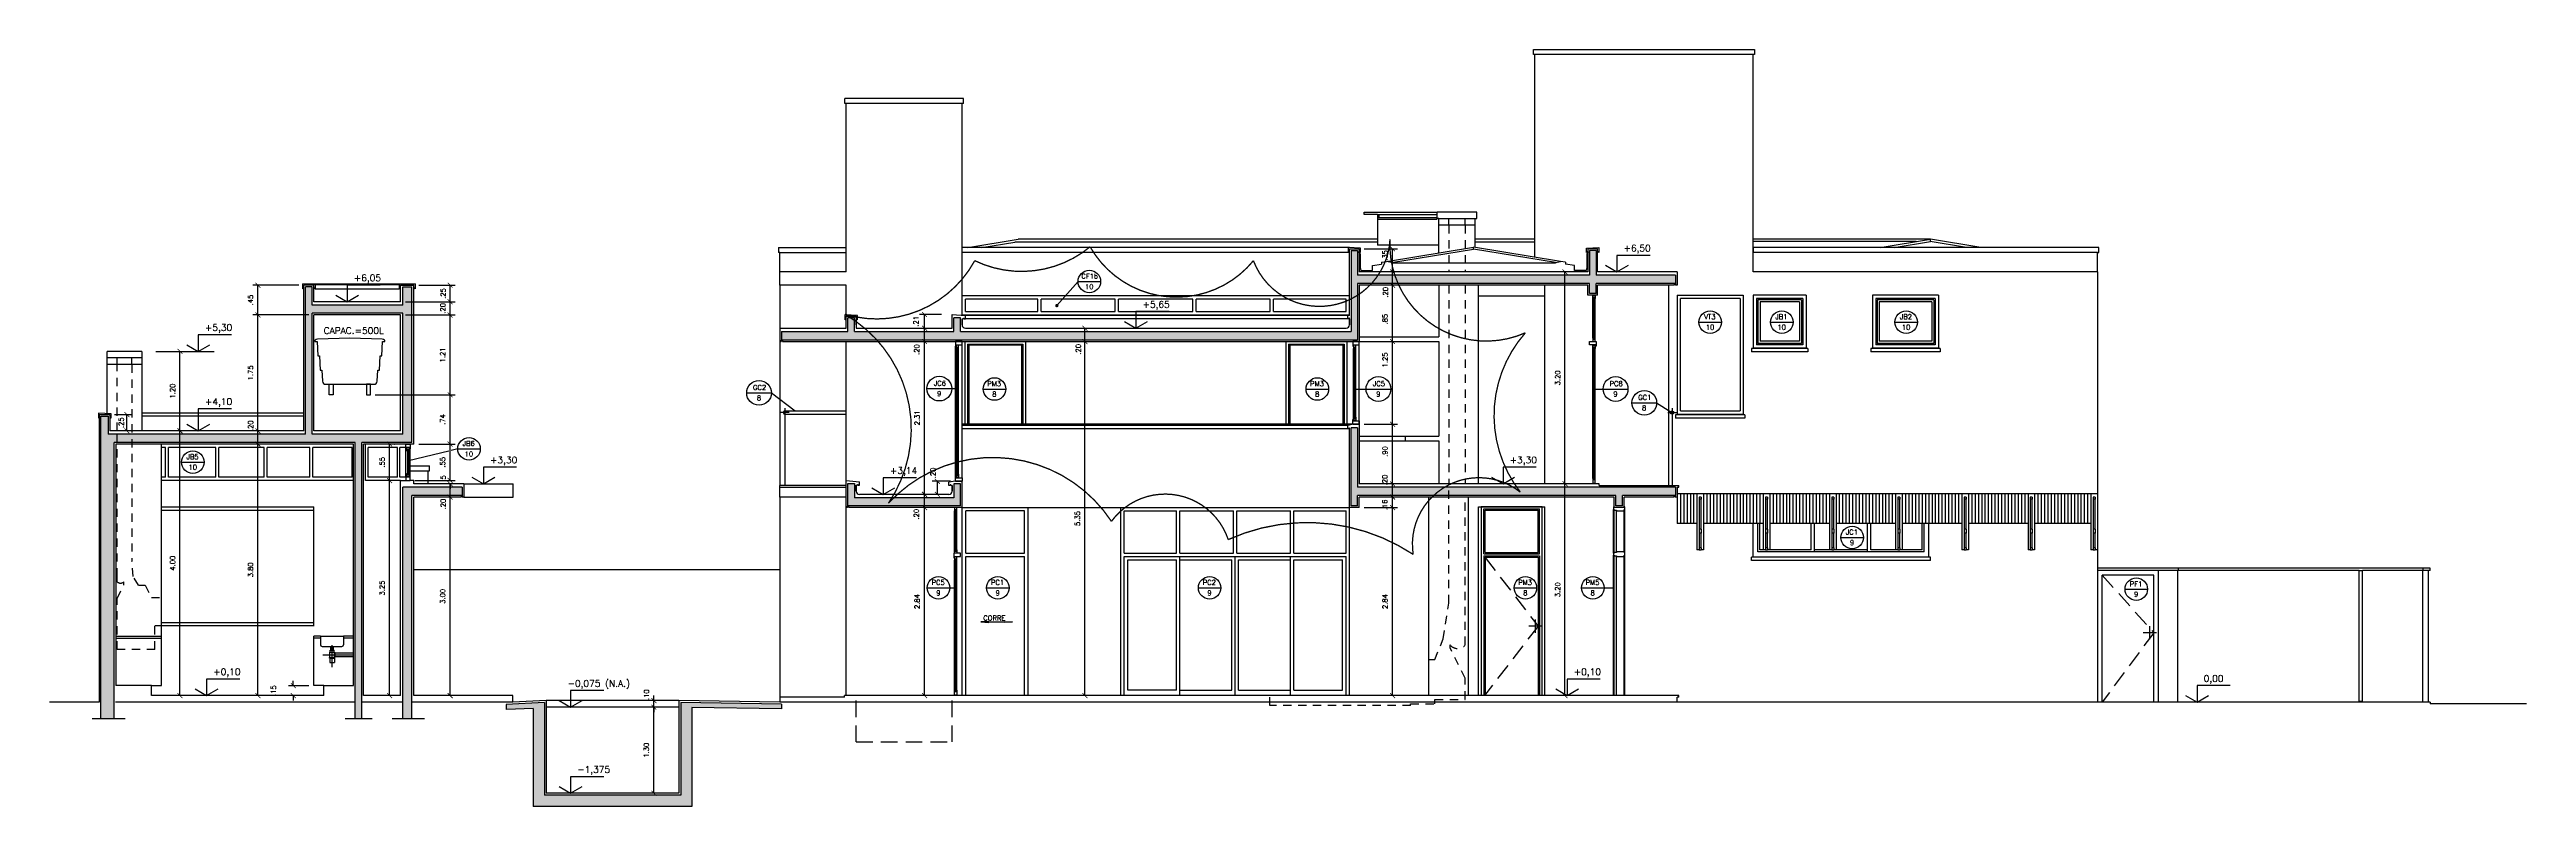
# Model space of a CAD drawing. Header units: millimetres. Extents: x 128 to 761, y 122 to 191.
# Drawn here: x 381.41 to 418.82, y 122.5 to 133.94 of the extents above; entities that cross this region are included whole.
import ezdxf

# ---------------------------------------------------------------- set-up
doc = ezdxf.new("R2010")
doc.units = ezdxf.units.MM
doc.linetypes.add('DASHDOT', pattern=[1, 0.5, -0.25, 0, -0.25])
doc.linetypes.add('HIDDEN', pattern=[0.375, 0.25, -0.125])
for name, color, linetype in [('ALV', 5, 'Continuous'), ('CAIX', 2, 'Continuous'), ('CAIXN', 7, 'Continuous'), ('COTAS', 1, 'Continuous'), ('LPROJ', 7, 'HIDDEN'), ('LVISTA', 1, 'Continuous'), ('LVISTA01', 8, 'Continuous'), ('LVISTA02', 1, 'Continuous'), ('LVISTA025', 3, 'Continuous'), ('LVISTA03', 4, 'Continuous'), ('NOTAS', 2, 'Continuous'), ('PEÇAS', 7, 'Continuous'), ('REVEST', 2, 'Continuous'), ('SOLID', 8, 'Continuous')]:
    doc.layers.add(name, color=color, linetype=linetype)
doc.styles.add('60-50', font='romans.shx', dxfattribs={"height": 0.075})
doc.styles.add('80-50', font='romans.shx', dxfattribs={"height": 0.1})
doc.dimstyles.new('50', dxfattribs={"dimtxt": 0.1, "dimasz": 2.5, "dimexe": 1.25, "dimexo": 0.625, "dimgap": 0.075, "dimtad": 1, "dimzin": 0, "dimdsep": 46, "dimtxsty": '60-50', "dimcen": 2.5, "dimclrt": 3, "dimadec": 0, "dimazin": 0, "dimtfac": 1, "dimtmove": 0, "dimatfit": 3, "dimfxl": 1, "dimarcsym": 0})

msp = doc.modelspace()

# ---------------------------------------------------------------- texts
at = {"layer": 'CAIXN', "color": 2, "ltscale": 0.5, "char_height": 0.075, "attachment_point": 5, "style": '60-50'}
for s, insert in [('CF1b', (397.1157, 130.5112)), ('10', (397.1093, 130.3535)), ('VT3', (406.4828, 129.8979)), ('JB1', (407.5644, 129.8979)), ('JB2', (409.4442, 129.8979)), ('10', (406.4856, 129.7402)), ('10', (407.5672, 129.7402)), ('10', (409.447, 129.7402)), ('GC2', (392.1303, 128.8294)), ('8', (392.1206, 128.6717)), ('JC6', (394.8532, 128.8936)), ('9', (394.8435, 128.7359)), ('PM3', (395.6737, 128.8875)), ('8', (395.6765, 128.7298)), ('PM3', (400.5499, 128.8875)), ('8', (400.5527, 128.7298)), ('JC5', (401.4849, 128.8875)), ('9', (401.4752, 128.7298)), ('PC8', (405.0672, 128.8875)), ('9', (405.0574, 128.7298)), ('GC1', (405.5003, 128.6788)), ('8', (405.4905, 128.5211)), ('JB6', (387.7371, 127.9836)), ('JB5', (383.5662, 127.7825)), ('10', (383.569, 127.6248)), ('10', (387.7398, 127.8259)), ('JC1', (408.6276, 126.6445)), ('9', (408.6304, 126.4868)), ('PC5', (394.8274, 125.8841)), ('9', (394.8302, 125.7264)), ('PC1', (395.724, 125.8841)), ('9', (395.7268, 125.7264)), ('PC2', (398.923, 125.8841)), ('9', (398.9258, 125.7264)), ('PM3', (403.6923, 125.8841)), ('8', (403.6951, 125.7264)), ('PM5', (404.7103, 125.8841)), ('8', (404.7131, 125.7264)), ('PF1', (412.9192, 125.8626)), ('9', (412.9219, 125.7049))]:
    msp.add_mtext(s, dxfattribs=dict(at, insert=insert))
at = {"layer": 'NOTAS', "color": 3, "style": '80-50'}
for s, p in [('+6,50', (405.1793, 130.8843)), ('+6,05', (386.0017, 130.4343)), ('+5,65', (397.9146, 130.0343)), ('+5,30', (383.7534, 129.6843)), ('CAPAC.=500L', (385.546, 129.6384)), ('+4,10', (383.7534, 128.5656)), ('+3,30', (388.0594, 127.6843)), ('+3,14', (394.0996, 127.5243)), ('+3,30', (403.459, 127.6843)), ('+0,10', (383.8792, 124.4843)), ('+0,10', (404.4277, 124.4843)), ('-0,075 (N.A.)', (389.23, 124.3093)), ('0,00', (413.941, 124.3843)), ('-1,375', (389.3762, 123.0093))]:
    msp.add_text(s, height=0.1, dxfattribs=at).set_placement(p)
at = {"layer": 'NOTAS', "style": '60-50'}
msp.add_text('CORRE', height=0.075, dxfattribs=at).set_placement((395.5097, 125.309))

# ---------------------------------------------------------------- blocks, each defined once
blk = doc.blocks.new('_ARCHTICK')
at = {"color": 0, "linetype": 'ByBlock', "const_width": 0.15}
blk.add_lwpolyline([(-0.5, -0.5), (0.5, 0.5)], dxfattribs=at)
blk = doc.blocks.new('*D387')
at = {"layer": 'COTAS', "color": 0, "lineweight": -2}
blk.add_line((387.456, 124.175), (387.456, 127.175), dxfattribs=at)
at = {"layer": 'DEFPOINTS', "color": 0}
for p in [(387.456, 127.175), (387.456, 127.175), (387.456, 124.175)]:
    blk.add_point(p, dxfattribs=at)
at = {"layer": 'COTAS', "color": 0, "lineweight": -2, "xscale": 0.075, "yscale": 0.075, "zscale": 0.075}
for p, rotation in [((387.456, 127.175), 90), ((387.456, 124.175), 270)]:
    blk.add_blockref('_ARCHTICK', p, dxfattribs=dict(at, rotation=rotation))
at = {"layer": 'COTAS', "color": 3, "insert": (387.343, 125.675), "char_height": 0.075, "attachment_point": 5, "rotation": 90, "style": '60-50'}
blk.add_mtext('3.00', dxfattribs=at)
blk = doc.blocks.new('*D388')
at = {"layer": 'COTAS', "color": 0, "lineweight": -2}
blk.add_line((387.456, 127.175), (387.456, 127.375), dxfattribs=at)
at = {"layer": 'DEFPOINTS', "color": 0}
for p in [(387.456, 127.375), (387.456, 127.375), (387.456, 127.175)]:
    blk.add_point(p, dxfattribs=at)
at = {"layer": 'COTAS', "color": 0, "lineweight": -2, "xscale": 0.075, "yscale": 0.075, "zscale": 0.075}
for p, rotation in [((387.456, 127.375), 90), ((387.456, 127.175), 270)]:
    blk.add_blockref('_ARCHTICK', p, dxfattribs=dict(at, rotation=rotation))
at = {"layer": 'COTAS', "color": 3, "insert": (387.351, 127.069), "char_height": 0.075, "attachment_point": 5, "rotation": 90, "style": '60-50'}
blk.add_mtext('.20', dxfattribs=at)
blk = doc.blocks.new('*D389')
at = {"layer": 'COTAS', "color": 0, "lineweight": -2}
for p, q in [((386.925, 127.425), (387.531, 127.425)), ((387.456, 127.425), (387.456, 127.5)), ((387.456, 127.375), (387.456, 127.3))]:
    blk.add_line(p, q, dxfattribs=at)
at = {"layer": 'DEFPOINTS', "color": 0}
for p in [(386.85, 127.425), (387.456, 127.425), (387.456, 127.375)]:
    blk.add_point(p, dxfattribs=at)
at = {"layer": 'COTAS', "color": 0, "lineweight": -2, "xscale": 0.075, "yscale": 0.075, "zscale": 0.075}
for p, rotation in [((387.456, 127.425), 270), ((387.456, 127.375), 90)]:
    blk.add_blockref('_ARCHTICK', p, dxfattribs=dict(at, rotation=rotation))
at = {"layer": 'COTAS', "color": 3, "insert": (387.351, 127.471), "char_height": 0.075, "attachment_point": 5, "rotation": 90, "style": '60-50'}
blk.add_mtext('5', dxfattribs=at)
blk = doc.blocks.new('*D390')
at = {"layer": 'COTAS', "color": 0, "lineweight": -2}
for p, q in [((386.986, 127.975), (387.531, 127.975)), ((387.456, 127.425), (387.456, 127.975))]:
    blk.add_line(p, q, dxfattribs=at)
at = {"layer": 'DEFPOINTS', "color": 0}
for p in [(386.911, 127.975), (387.456, 127.975), (386.85, 127.425)]:
    blk.add_point(p, dxfattribs=at)
at = {"layer": 'COTAS', "color": 0, "lineweight": -2, "xscale": 0.075, "yscale": 0.075, "zscale": 0.075}
for p, rotation in [((387.456, 127.975), 90), ((387.456, 127.425), 270)]:
    blk.add_blockref('_ARCHTICK', p, dxfattribs=dict(at, rotation=rotation))
at = {"layer": 'COTAS', "color": 3, "insert": (387.343, 127.7), "char_height": 0.075, "attachment_point": 5, "rotation": 90, "style": '60-50'}
blk.add_mtext('.55', dxfattribs=at)
blk = doc.blocks.new('*D391')
at = {"layer": 'COTAS', "color": 0, "lineweight": -2}
for p, q in [((386.326, 128.718), (387.531, 128.718)), ((387.456, 127.975), (387.456, 128.718))]:
    blk.add_line(p, q, dxfattribs=at)
at = {"layer": 'DEFPOINTS', "color": 0}
for p in [(386.251, 128.718), (387.456, 128.718), (386.911, 127.975)]:
    blk.add_point(p, dxfattribs=at)
at = {"layer": 'COTAS', "color": 0, "lineweight": -2, "xscale": 0.075, "yscale": 0.075, "zscale": 0.075}
for p, rotation in [((387.456, 128.718), 90), ((387.456, 127.975), 270)]:
    blk.add_blockref('_ARCHTICK', p, dxfattribs=dict(at, rotation=rotation))
at = {"layer": 'COTAS', "color": 3, "insert": (387.343, 128.346), "char_height": 0.075, "attachment_point": 5, "rotation": 90, "style": '60-50'}
blk.add_mtext('.74', dxfattribs=at)
blk = doc.blocks.new('*D392')
at = {"layer": 'COTAS', "color": 0, "lineweight": -2}
for p, q in [((386.782, 129.925), (387.531, 129.925)), ((387.456, 128.718), (387.456, 129.925))]:
    blk.add_line(p, q, dxfattribs=at)
at = {"layer": 'DEFPOINTS', "color": 0}
for p in [(386.707, 129.925), (387.456, 129.925), (386.251, 128.718)]:
    blk.add_point(p, dxfattribs=at)
at = {"layer": 'COTAS', "color": 0, "lineweight": -2, "xscale": 0.075, "yscale": 0.075, "zscale": 0.075}
for p, rotation in [((387.456, 129.925), 90), ((387.456, 128.718), 270)]:
    blk.add_blockref('_ARCHTICK', p, dxfattribs=dict(at, rotation=rotation))
at = {"layer": 'COTAS', "color": 3, "insert": (387.343, 129.321), "char_height": 0.075, "attachment_point": 5, "rotation": 90, "style": '60-50'}
blk.add_mtext('1.21', dxfattribs=at)
blk = doc.blocks.new('*D393')
at = {"layer": 'COTAS', "color": 0, "lineweight": -2}
for p, q in [((386.782, 130.125), (387.531, 130.125)), ((387.456, 129.925), (387.456, 130.125))]:
    blk.add_line(p, q, dxfattribs=at)
at = {"layer": 'DEFPOINTS', "color": 0}
for p in [(386.707, 130.125), (386.707, 129.925), (387.456, 130.125)]:
    blk.add_point(p, dxfattribs=at)
at = {"layer": 'COTAS', "color": 0, "lineweight": -2, "xscale": 0.075, "yscale": 0.075, "zscale": 0.075}
for p, rotation in [((387.456, 130.125), 90), ((387.456, 129.925), 270)]:
    blk.add_blockref('_ARCHTICK', p, dxfattribs=dict(at, rotation=rotation))
at = {"layer": 'COTAS', "color": 3, "insert": (387.346, 130.025), "char_height": 0.075, "attachment_point": 5, "rotation": 90, "style": '60-50'}
blk.add_mtext('.20', dxfattribs=at)
blk = doc.blocks.new('*D394')
at = {"layer": 'COTAS', "color": 0, "lineweight": -2}
for p, q in [((386.986, 130.375), (387.531, 130.375)), ((387.456, 130.125), (387.456, 130.375))]:
    blk.add_line(p, q, dxfattribs=at)
at = {"layer": 'DEFPOINTS', "color": 0}
for p in [(386.911, 130.375), (387.456, 130.375), (386.707, 130.125)]:
    blk.add_point(p, dxfattribs=at)
at = {"layer": 'COTAS', "color": 0, "lineweight": -2, "xscale": 0.075, "yscale": 0.075, "zscale": 0.075}
for p, rotation in [((387.456, 130.375), 90), ((387.456, 130.125), 270)]:
    blk.add_blockref('_ARCHTICK', p, dxfattribs=dict(at, rotation=rotation))
at = {"layer": 'COTAS', "color": 3, "insert": (387.351, 130.25), "char_height": 0.075, "attachment_point": 5, "rotation": 90, "style": '60-50'}
blk.add_mtext('.25', dxfattribs=at)
blk = doc.blocks.new('*D395')
at = {"layer": 'COTAS', "color": 0, "lineweight": -2}
blk.add_line((384.553, 124.175), (384.553, 127.975), dxfattribs=at)
at = {"layer": 'DEFPOINTS', "color": 0}
for p in [(384.553, 127.975), (384.553, 127.975), (384.553, 124.175)]:
    blk.add_point(p, dxfattribs=at)
at = {"layer": 'COTAS', "color": 0, "lineweight": -2, "xscale": 0.075, "yscale": 0.075, "zscale": 0.075}
for p, rotation in [((384.553, 127.975), 90), ((384.553, 124.175), 270)]:
    blk.add_blockref('_ARCHTICK', p, dxfattribs=dict(at, rotation=rotation))
at = {"layer": 'COTAS', "color": 3, "insert": (384.441, 126.075), "char_height": 0.075, "attachment_point": 5, "rotation": 90, "style": '60-50'}
blk.add_mtext('3.80', dxfattribs=at)
blk = doc.blocks.new('*D396')
at = {"layer": 'COTAS', "color": 0, "lineweight": -2}
blk.add_line((384.553, 127.975), (384.553, 128.175), dxfattribs=at)
at = {"layer": 'DEFPOINTS', "color": 0}
for p in [(384.553, 128.175), (384.553, 128.175), (384.553, 127.975)]:
    blk.add_point(p, dxfattribs=at)
at = {"layer": 'COTAS', "color": 0, "lineweight": -2, "xscale": 0.075, "yscale": 0.075, "zscale": 0.075}
for p, rotation in [((384.553, 128.175), 90), ((384.553, 127.975), 270)]:
    blk.add_blockref('_ARCHTICK', p, dxfattribs=dict(at, rotation=rotation))
at = {"layer": 'COTAS', "color": 3, "insert": (384.442, 128.252), "char_height": 0.075, "attachment_point": 5, "rotation": 90, "style": '60-50'}
blk.add_mtext('.20', dxfattribs=at)
blk = doc.blocks.new('*D397')
at = {"layer": 'COTAS', "color": 0, "lineweight": -2}
for p, q in [((385.321, 129.925), (384.478, 129.925)), ((384.553, 128.175), (384.553, 129.925))]:
    blk.add_line(p, q, dxfattribs=at)
at = {"layer": 'DEFPOINTS', "color": 0}
for p in [(384.553, 129.925), (385.396, 129.925), (384.553, 128.175)]:
    blk.add_point(p, dxfattribs=at)
at = {"layer": 'COTAS', "color": 0, "lineweight": -2, "xscale": 0.075, "yscale": 0.075, "zscale": 0.075}
for p, rotation in [((384.553, 129.925), 90), ((384.553, 128.175), 270)]:
    blk.add_blockref('_ARCHTICK', p, dxfattribs=dict(at, rotation=rotation))
at = {"layer": 'COTAS', "color": 3, "insert": (384.441, 129.05), "char_height": 0.075, "attachment_point": 5, "rotation": 90, "style": '60-50'}
blk.add_mtext('1.75', dxfattribs=at)
blk = doc.blocks.new('*D398')
at = {"layer": 'COTAS', "color": 0, "lineweight": -2}
for p, q in [((385.171, 130.375), (384.478, 130.375)), ((384.553, 129.925), (384.553, 130.375))]:
    blk.add_line(p, q, dxfattribs=at)
at = {"layer": 'DEFPOINTS', "color": 0}
for p in [(384.553, 130.375), (385.246, 130.375), (385.396, 129.925)]:
    blk.add_point(p, dxfattribs=at)
at = {"layer": 'COTAS', "color": 0, "lineweight": -2, "xscale": 0.075, "yscale": 0.075, "zscale": 0.075}
for p, rotation in [((384.553, 130.375), 90), ((384.553, 129.925), 270)]:
    blk.add_blockref('_ARCHTICK', p, dxfattribs=dict(at, rotation=rotation))
at = {"layer": 'COTAS', "color": 3, "insert": (384.441, 130.15), "char_height": 0.075, "attachment_point": 5, "rotation": 90, "style": '60-50'}
blk.add_mtext('.45', dxfattribs=at)
blk = doc.blocks.new('*D399')
at = {"layer": 'COTAS', "color": 0, "lineweight": -2}
for p, q in [((385.321, 124.325), (385.013, 124.325)), ((385.088, 124.325), (385.088, 124.4)), ((385.088, 124.175), (385.088, 124.1))]:
    blk.add_line(p, q, dxfattribs=at)
at = {"layer": 'DEFPOINTS', "color": 0}
for p in [(385.088, 124.325), (385.396, 124.325), (385.088, 124.175)]:
    blk.add_point(p, dxfattribs=at)
at = {"layer": 'COTAS', "color": 0, "lineweight": -2, "xscale": 0.075, "yscale": 0.075, "zscale": 0.075}
for p, rotation in [((385.088, 124.325), 270), ((385.088, 124.175), 90)]:
    blk.add_blockref('_ARCHTICK', p, dxfattribs=dict(at, rotation=rotation))
at = {"layer": 'COTAS', "color": 3, "insert": (384.788, 124.25), "char_height": 0.075, "attachment_point": 5, "rotation": 90, "style": '60-50'}
blk.add_mtext('.15', dxfattribs=at)
blk = doc.blocks.new('*D400')
at = {"layer": 'COTAS', "color": 0, "lineweight": -2}
blk.add_line((383.376, 124.175), (383.376, 128.175), dxfattribs=at)
at = {"layer": 'DEFPOINTS', "color": 0}
for p in [(383.376, 128.175), (383.376, 128.175), (383.376, 124.175)]:
    blk.add_point(p, dxfattribs=at)
at = {"layer": 'COTAS', "color": 0, "lineweight": -2, "xscale": 0.075, "yscale": 0.075, "zscale": 0.075}
for p, rotation in [((383.376, 128.175), 90), ((383.376, 124.175), 270)]:
    blk.add_blockref('_ARCHTICK', p, dxfattribs=dict(at, rotation=rotation))
at = {"layer": 'COTAS', "color": 3, "insert": (383.264, 126.175), "char_height": 0.075, "attachment_point": 5, "rotation": 90, "style": '60-50'}
blk.add_mtext('4.00', dxfattribs=at)
blk = doc.blocks.new('*D401')
at = {"layer": 'COTAS', "color": 0, "lineweight": -2}
blk.add_line((383.376, 128.175), (383.376, 129.375), dxfattribs=at)
at = {"layer": 'DEFPOINTS', "color": 0}
for p in [(383.376, 129.375), (383.376, 129.375), (383.376, 128.175)]:
    blk.add_point(p, dxfattribs=at)
at = {"layer": 'COTAS', "color": 0, "lineweight": -2, "xscale": 0.075, "yscale": 0.075, "zscale": 0.075}
for p, rotation in [((383.376, 129.375), 90), ((383.376, 128.175), 270)]:
    blk.add_blockref('_ARCHTICK', p, dxfattribs=dict(at, rotation=rotation))
at = {"layer": 'COTAS', "color": 3, "insert": (383.264, 128.775), "char_height": 0.075, "attachment_point": 5, "rotation": 90, "style": '60-50'}
blk.add_mtext('1.20', dxfattribs=at)
blk = doc.blocks.new('*D402')
at = {"layer": 'COTAS', "color": 0, "lineweight": -2}
for p, q in [((382.389, 128.42), (382.648, 128.42)), ((382.573, 128.175), (382.573, 128.42))]:
    blk.add_line(p, q, dxfattribs=at)
at = {"layer": 'DEFPOINTS', "color": 0}
for p in [(382.314, 128.42), (382.573, 128.42), (382.573, 128.175)]:
    blk.add_point(p, dxfattribs=at)
at = {"layer": 'COTAS', "color": 0, "lineweight": -2, "xscale": 0.075, "yscale": 0.075, "zscale": 0.075}
for p, rotation in [((382.573, 128.42), 90), ((382.573, 128.175), 270)]:
    blk.add_blockref('_ARCHTICK', p, dxfattribs=dict(at, rotation=rotation))
at = {"layer": 'COTAS', "color": 3, "insert": (382.488, 128.298), "char_height": 0.075, "attachment_point": 5, "rotation": 90, "style": '60-50'}
blk.add_mtext('.25', dxfattribs=at)
blk = doc.blocks.new('*D403')
at = {"layer": 'COTAS', "color": 0, "lineweight": -2}
for p, q in [((386.632, 127.425), (386.467, 127.425)), ((386.542, 124.175), (386.542, 127.425)), ((386.632, 124.175), (386.467, 124.175))]:
    blk.add_line(p, q, dxfattribs=at)
at = {"layer": 'DEFPOINTS', "color": 0}
for p in [(386.542, 127.425), (386.707, 127.425), (386.707, 124.175)]:
    blk.add_point(p, dxfattribs=at)
at = {"layer": 'COTAS', "color": 0, "lineweight": -2, "xscale": 0.075, "yscale": 0.075, "zscale": 0.075}
for p, rotation in [((386.542, 127.425), 90), ((386.542, 124.175), 270)]:
    blk.add_blockref('_ARCHTICK', p, dxfattribs=dict(at, rotation=rotation))
at = {"layer": 'COTAS', "color": 3, "insert": (386.43, 125.8), "char_height": 0.075, "attachment_point": 5, "rotation": 90, "style": '60-50'}
blk.add_mtext('3.25', dxfattribs=at)
blk = doc.blocks.new('*D404')
at = {"layer": 'COTAS', "color": 0, "lineweight": -2}
for p, q in [((386.542, 127.425), (386.542, 127.975)), ((386.609, 127.975), (386.617, 127.975))]:
    blk.add_line(p, q, dxfattribs=at)
at = {"layer": 'DEFPOINTS', "color": 0}
for p in [(386.534, 127.975), (386.542, 127.975), (386.707, 127.425)]:
    blk.add_point(p, dxfattribs=at)
at = {"layer": 'COTAS', "color": 0, "lineweight": -2, "xscale": 0.075, "yscale": 0.075, "zscale": 0.075}
for p, rotation in [((386.542, 127.975), 90), ((386.542, 127.425), 270)]:
    blk.add_blockref('_ARCHTICK', p, dxfattribs=dict(at, rotation=rotation))
at = {"layer": 'COTAS', "color": 3, "insert": (386.43, 127.7), "char_height": 0.075, "attachment_point": 5, "rotation": 90, "style": '60-50'}
blk.add_mtext('.55', dxfattribs=at)
blk = doc.blocks.new('*D405')
at = {"layer": 'COTAS', "color": 0, "lineweight": -2}
blk.add_line((390.533, 122.7), (390.533, 124), dxfattribs=at)
at = {"layer": 'DEFPOINTS', "color": 0}
for p in [(390.533, 124), (390.533, 124), (390.533, 122.7)]:
    blk.add_point(p, dxfattribs=at)
at = {"layer": 'COTAS', "color": 0, "lineweight": -2, "xscale": 0.075, "yscale": 0.075, "zscale": 0.075}
for p, rotation in [((390.533, 124), 90), ((390.533, 122.7), 270)]:
    blk.add_blockref('_ARCHTICK', p, dxfattribs=dict(at, rotation=rotation))
at = {"layer": 'COTAS', "color": 3, "insert": (390.42, 123.35), "char_height": 0.075, "attachment_point": 5, "rotation": 90, "style": '60-50'}
blk.add_mtext('1.30', dxfattribs=at)
blk = doc.blocks.new('*D406')
at = {"layer": 'COTAS', "color": 0, "lineweight": -2}
for p, q in [((390.533, 124.1), (390.533, 124.175)), ((390.533, 124), (390.533, 124.1)), ((390.533, 124), (390.533, 123.925))]:
    blk.add_line(p, q, dxfattribs=at)
at = {"layer": 'DEFPOINTS', "color": 0}
for p in [(390.533, 124.1), (390.533, 124.1), (390.533, 124)]:
    blk.add_point(p, dxfattribs=at)
at = {"layer": 'COTAS', "color": 0, "lineweight": -2, "xscale": 0.075, "yscale": 0.075, "zscale": 0.075}
for p, rotation in [((390.533, 124.1), 270), ((390.533, 124), 90)]:
    blk.add_blockref('_ARCHTICK', p, dxfattribs=dict(at, rotation=rotation))
at = {"layer": 'COTAS', "color": 3, "insert": (390.422, 124.188), "char_height": 0.075, "attachment_point": 5, "rotation": 90, "style": '60-50'}
blk.add_mtext('.10', dxfattribs=at)
blk = doc.blocks.new('*D407')
at = {"layer": 'COTAS', "color": 0, "lineweight": -2}
blk.add_line((394.622, 124.175), (394.622, 127.015), dxfattribs=at)
at = {"layer": 'DEFPOINTS', "color": 0}
for p in [(394.622, 127.015), (394.622, 127.015), (394.622, 124.175)]:
    blk.add_point(p, dxfattribs=at)
at = {"layer": 'COTAS', "color": 0, "lineweight": -2, "xscale": 0.075, "yscale": 0.075, "zscale": 0.075}
for p, rotation in [((394.622, 127.015), 90), ((394.622, 124.175), 270)]:
    blk.add_blockref('_ARCHTICK', p, dxfattribs=dict(at, rotation=rotation))
at = {"layer": 'COTAS', "color": 3, "insert": (394.51, 125.595), "char_height": 0.075, "attachment_point": 5, "rotation": 90, "style": '60-50'}
blk.add_mtext('2.84', dxfattribs=at)
blk = doc.blocks.new('*D408')
at = {"layer": 'COTAS', "color": 0, "lineweight": -2}
blk.add_line((394.622, 127.015), (394.622, 127.215), dxfattribs=at)
at = {"layer": 'DEFPOINTS', "color": 0}
for p in [(394.622, 127.215), (394.622, 127.215), (394.622, 127.015)]:
    blk.add_point(p, dxfattribs=at)
at = {"layer": 'COTAS', "color": 0, "lineweight": -2, "xscale": 0.075, "yscale": 0.075, "zscale": 0.075}
for p, rotation in [((394.622, 127.215), 90), ((394.622, 127.015), 270)]:
    blk.add_blockref('_ARCHTICK', p, dxfattribs=dict(at, rotation=rotation))
at = {"layer": 'COTAS', "color": 3, "insert": (394.498, 126.915), "char_height": 0.075, "attachment_point": 5, "rotation": 90, "style": '60-50'}
blk.add_mtext('.20', dxfattribs=at)
blk = doc.blocks.new('*D409')
at = {"layer": 'COTAS', "color": 0, "lineweight": -2}
blk.add_line((394.622, 127.215), (394.622, 129.525), dxfattribs=at)
at = {"layer": 'DEFPOINTS', "color": 0}
for p in [(394.622, 129.525), (394.622, 129.525), (394.622, 127.215)]:
    blk.add_point(p, dxfattribs=at)
at = {"layer": 'COTAS', "color": 0, "lineweight": -2, "xscale": 0.075, "yscale": 0.075, "zscale": 0.075}
for p, rotation in [((394.622, 129.525), 90), ((394.622, 127.215), 270)]:
    blk.add_blockref('_ARCHTICK', p, dxfattribs=dict(at, rotation=rotation))
at = {"layer": 'COTAS', "color": 3, "insert": (394.51, 128.37), "char_height": 0.075, "attachment_point": 5, "rotation": 90, "style": '60-50'}
blk.add_mtext('2.31', dxfattribs=at)
blk = doc.blocks.new('*D410')
at = {"layer": 'COTAS', "color": 0, "lineweight": -2}
blk.add_line((394.622, 129.525), (394.622, 129.725), dxfattribs=at)
at = {"layer": 'DEFPOINTS', "color": 0}
for p in [(394.622, 129.725), (394.622, 129.725), (394.622, 129.525)]:
    blk.add_point(p, dxfattribs=at)
at = {"layer": 'COTAS', "color": 0, "lineweight": -2, "xscale": 0.075, "yscale": 0.075, "zscale": 0.075}
for p, rotation in [((394.622, 129.725), 90), ((394.622, 129.525), 270)]:
    blk.add_blockref('_ARCHTICK', p, dxfattribs=dict(at, rotation=rotation))
at = {"layer": 'COTAS', "color": 3, "insert": (394.505, 129.403), "char_height": 0.075, "attachment_point": 5, "rotation": 90, "style": '60-50'}
blk.add_mtext('.20', dxfattribs=at)
blk = doc.blocks.new('*D411')
at = {"layer": 'COTAS', "color": 0, "lineweight": -2}
for p, q in [((394.878, 129.933), (394.547, 129.933)), ((394.622, 129.725), (394.622, 129.933))]:
    blk.add_line(p, q, dxfattribs=at)
at = {"layer": 'DEFPOINTS', "color": 0}
for p in [(394.622, 129.933), (394.953, 129.933), (394.622, 129.725)]:
    blk.add_point(p, dxfattribs=at)
at = {"layer": 'COTAS', "color": 0, "lineweight": -2, "xscale": 0.075, "yscale": 0.075, "zscale": 0.075}
for p, rotation in [((394.622, 129.933), 90), ((394.622, 129.725), 270)]:
    blk.add_blockref('_ARCHTICK', p, dxfattribs=dict(at, rotation=rotation))
at = {"layer": 'COTAS', "color": 3, "insert": (394.491, 129.829), "char_height": 0.075, "attachment_point": 5, "rotation": 90, "style": '60-50'}
blk.add_mtext('.21', dxfattribs=at)
blk = doc.blocks.new('*D412')
at = {"layer": 'COTAS', "color": 0, "lineweight": -2}
for p, q in [((395.014, 127.415), (394.739, 127.415)), ((394.757, 127.215), (394.739, 127.215)), ((394.814, 127.415), (394.814, 127.215))]:
    blk.add_line(p, q, dxfattribs=at)
at = {"layer": 'DEFPOINTS', "color": 0}
for p in [(394.814, 127.215), (394.832, 127.215), (395.089, 127.415)]:
    blk.add_point(p, dxfattribs=at)
at = {"layer": 'COTAS', "color": 0, "lineweight": -2, "xscale": 0.075, "yscale": 0.075, "zscale": 0.075}
for p, rotation in [((394.814, 127.415), 90), ((394.814, 127.215), 270)]:
    blk.add_blockref('_ARCHTICK', p, dxfattribs=dict(at, rotation=rotation))
at = {"layer": 'COTAS', "color": 3, "insert": (394.751, 127.538), "char_height": 0.075, "attachment_point": 5, "rotation": 90, "style": '60-50'}
blk.add_mtext('.20', dxfattribs=at)
blk = doc.blocks.new('*D413')
at = {"layer": 'COTAS', "color": 0, "lineweight": -2}
blk.add_line((397.044, 124.175), (397.044, 129.525), dxfattribs=at)
at = {"layer": 'DEFPOINTS', "color": 0}
for p in [(397.044, 129.525), (397.044, 129.525), (397.044, 124.175)]:
    blk.add_point(p, dxfattribs=at)
at = {"layer": 'COTAS', "color": 0, "lineweight": -2, "xscale": 0.075, "yscale": 0.075, "zscale": 0.075}
for p, rotation in [((397.044, 129.525), 90), ((397.044, 124.175), 270)]:
    blk.add_blockref('_ARCHTICK', p, dxfattribs=dict(at, rotation=rotation))
at = {"layer": 'COTAS', "color": 3, "insert": (396.931, 126.85), "char_height": 0.075, "attachment_point": 5, "rotation": 90, "style": '60-50'}
blk.add_mtext('5.35', dxfattribs=at)
blk = doc.blocks.new('*D414')
at = {"layer": 'COTAS', "color": 0, "lineweight": -2}
blk.add_line((397.044, 129.525), (397.044, 129.725), dxfattribs=at)
at = {"layer": 'DEFPOINTS', "color": 0}
for p in [(397.044, 129.725), (397.044, 129.725), (397.044, 129.525)]:
    blk.add_point(p, dxfattribs=at)
at = {"layer": 'COTAS', "color": 0, "lineweight": -2, "xscale": 0.075, "yscale": 0.075, "zscale": 0.075}
for p, rotation in [((397.044, 129.725), 90), ((397.044, 129.525), 270)]:
    blk.add_blockref('_ARCHTICK', p, dxfattribs=dict(at, rotation=rotation))
at = {"layer": 'COTAS', "color": 3, "insert": (396.945, 129.406), "char_height": 0.075, "attachment_point": 5, "rotation": 90, "style": '60-50'}
blk.add_mtext('.20', dxfattribs=at)
blk = doc.blocks.new('*D415')
at = {"layer": 'COTAS', "color": 0, "lineweight": -2}
for p, q in [((401.263, 127.015), (401.765, 127.015)), ((401.69, 124.175), (401.69, 127.015))]:
    blk.add_line(p, q, dxfattribs=at)
at = {"layer": 'DEFPOINTS', "color": 0}
for p in [(401.188, 127.015), (401.69, 127.015), (401.69, 124.175)]:
    blk.add_point(p, dxfattribs=at)
at = {"layer": 'COTAS', "color": 0, "lineweight": -2, "xscale": 0.075, "yscale": 0.075, "zscale": 0.075}
for p, rotation in [((401.69, 127.015), 90), ((401.69, 124.175), 270)]:
    blk.add_blockref('_ARCHTICK', p, dxfattribs=dict(at, rotation=rotation))
at = {"layer": 'COTAS', "color": 3, "insert": (401.577, 125.595), "char_height": 0.075, "attachment_point": 5, "rotation": 90, "style": '60-50'}
blk.add_mtext('2.84', dxfattribs=at)
blk = doc.blocks.new('*D416')
at = {"layer": 'COTAS', "color": 0, "lineweight": -2}
blk.add_line((401.69, 127.015), (401.69, 127.175), dxfattribs=at)
at = {"layer": 'DEFPOINTS', "color": 0}
for p in [(401.188, 127.015), (401.69, 127.175), (401.69, 127.175)]:
    blk.add_point(p, dxfattribs=at)
at = {"layer": 'COTAS', "color": 0, "lineweight": -2, "xscale": 0.075, "yscale": 0.075, "zscale": 0.075}
for p, rotation in [((401.69, 127.175), 90), ((401.69, 127.015), 270)]:
    blk.add_blockref('_ARCHTICK', p, dxfattribs=dict(at, rotation=rotation))
at = {"layer": 'COTAS', "color": 3, "insert": (401.574, 127.057), "char_height": 0.075, "attachment_point": 5, "rotation": 90, "style": '60-50'}
blk.add_mtext('.16', dxfattribs=at)
blk = doc.blocks.new('*D417')
at = {"layer": 'COTAS', "color": 0, "lineweight": -2}
blk.add_line((401.69, 127.175), (401.69, 127.375), dxfattribs=at)
at = {"layer": 'DEFPOINTS', "color": 0}
for p in [(401.69, 127.375), (401.69, 127.375), (401.69, 127.175)]:
    blk.add_point(p, dxfattribs=at)
at = {"layer": 'COTAS', "color": 0, "lineweight": -2, "xscale": 0.075, "yscale": 0.075, "zscale": 0.075}
for p, rotation in [((401.69, 127.375), 90), ((401.69, 127.175), 270)]:
    blk.add_blockref('_ARCHTICK', p, dxfattribs=dict(at, rotation=rotation))
at = {"layer": 'COTAS', "color": 3, "insert": (401.574, 127.432), "char_height": 0.075, "attachment_point": 5, "rotation": 90, "style": '60-50'}
blk.add_mtext('.20', dxfattribs=at)
blk = doc.blocks.new('*D418')
at = {"layer": 'COTAS', "color": 0, "lineweight": -2}
for p, q in [((401.263, 128.275), (401.765, 128.275)), ((401.69, 127.375), (401.69, 128.275))]:
    blk.add_line(p, q, dxfattribs=at)
at = {"layer": 'DEFPOINTS', "color": 0}
for p in [(401.188, 128.275), (401.69, 128.275), (401.69, 127.375)]:
    blk.add_point(p, dxfattribs=at)
at = {"layer": 'COTAS', "color": 0, "lineweight": -2, "xscale": 0.075, "yscale": 0.075, "zscale": 0.075}
for p, rotation in [((401.69, 128.275), 90), ((401.69, 127.375), 270)]:
    blk.add_blockref('_ARCHTICK', p, dxfattribs=dict(at, rotation=rotation))
at = {"layer": 'COTAS', "color": 3, "insert": (401.577, 127.863), "char_height": 0.075, "attachment_point": 5, "rotation": 90, "style": '60-50'}
blk.add_mtext('.90', dxfattribs=at)
blk = doc.blocks.new('*D419')
at = {"layer": 'COTAS', "color": 0, "lineweight": -2}
blk.add_line((401.69, 128.275), (401.69, 129.525), dxfattribs=at)
at = {"layer": 'DEFPOINTS', "color": 0}
for p in [(401.69, 129.525), (401.69, 129.525), (401.188, 128.275)]:
    blk.add_point(p, dxfattribs=at)
at = {"layer": 'COTAS', "color": 0, "lineweight": -2, "xscale": 0.075, "yscale": 0.075, "zscale": 0.075}
for p, rotation in [((401.69, 129.525), 90), ((401.69, 128.275), 270)]:
    blk.add_blockref('_ARCHTICK', p, dxfattribs=dict(at, rotation=rotation))
at = {"layer": 'COTAS', "color": 3, "insert": (401.577, 129.246), "char_height": 0.075, "attachment_point": 5, "rotation": 90, "style": '60-50'}
blk.add_mtext('1.25', dxfattribs=at)
blk = doc.blocks.new('*D420')
at = {"layer": 'COTAS', "color": 0, "lineweight": -2}
blk.add_line((401.69, 129.525), (401.69, 130.375), dxfattribs=at)
at = {"layer": 'DEFPOINTS', "color": 0}
for p in [(401.69, 130.375), (401.69, 130.375), (401.69, 129.525)]:
    blk.add_point(p, dxfattribs=at)
at = {"layer": 'COTAS', "color": 0, "lineweight": -2, "xscale": 0.075, "yscale": 0.075, "zscale": 0.075}
for p, rotation in [((401.69, 130.375), 90), ((401.69, 129.525), 270)]:
    blk.add_blockref('_ARCHTICK', p, dxfattribs=dict(at, rotation=rotation))
at = {"layer": 'COTAS', "color": 3, "insert": (401.577, 129.862), "char_height": 0.075, "attachment_point": 5, "rotation": 90, "style": '60-50'}
blk.add_mtext('.85', dxfattribs=at)
blk = doc.blocks.new('*D421')
at = {"layer": 'COTAS', "color": 0, "lineweight": -2}
blk.add_line((401.69, 130.375), (401.69, 130.575), dxfattribs=at)
at = {"layer": 'DEFPOINTS', "color": 0}
for p in [(401.69, 130.575), (401.69, 130.575), (401.69, 130.375)]:
    blk.add_point(p, dxfattribs=at)
at = {"layer": 'COTAS', "color": 0, "lineweight": -2, "xscale": 0.075, "yscale": 0.075, "zscale": 0.075}
for p, rotation in [((401.69, 130.575), 90), ((401.69, 130.375), 270)]:
    blk.add_blockref('_ARCHTICK', p, dxfattribs=dict(at, rotation=rotation))
at = {"layer": 'COTAS', "color": 3, "insert": (401.584, 130.268), "char_height": 0.075, "attachment_point": 5, "rotation": 90, "style": '60-50'}
blk.add_mtext('.20', dxfattribs=at)
blk = doc.blocks.new('*D422')
at = {"layer": 'COTAS', "color": 0, "lineweight": -2}
for p, q in [((401.263, 130.925), (401.765, 130.925)), ((401.69, 130.575), (401.69, 130.925))]:
    blk.add_line(p, q, dxfattribs=at)
at = {"layer": 'DEFPOINTS', "color": 0}
for p in [(401.188, 130.925), (401.69, 130.925), (401.69, 130.575)]:
    blk.add_point(p, dxfattribs=at)
at = {"layer": 'COTAS', "color": 0, "lineweight": -2, "xscale": 0.075, "yscale": 0.075, "zscale": 0.075}
for p, rotation in [((401.69, 130.925), 90), ((401.69, 130.575), 270)]:
    blk.add_blockref('_ARCHTICK', p, dxfattribs=dict(at, rotation=rotation))
at = {"layer": 'COTAS', "color": 3, "insert": (401.577, 130.824), "char_height": 0.075, "attachment_point": 5, "rotation": 90, "style": '60-50'}
blk.add_mtext('.35', dxfattribs=at)
blk = doc.blocks.new('*D423')
at = {"layer": 'COTAS', "color": 0, "lineweight": -2}
blk.add_line((404.295, 124.175), (404.295, 127.375), dxfattribs=at)
at = {"layer": 'DEFPOINTS', "color": 0}
for p in [(404.295, 127.375), (404.295, 127.375), (404.295, 124.175)]:
    blk.add_point(p, dxfattribs=at)
at = {"layer": 'COTAS', "color": 0, "lineweight": -2, "xscale": 0.075, "yscale": 0.075, "zscale": 0.075}
for p, rotation in [((404.295, 127.375), 90), ((404.295, 124.175), 270)]:
    blk.add_blockref('_ARCHTICK', p, dxfattribs=dict(at, rotation=rotation))
at = {"layer": 'COTAS', "color": 3, "insert": (404.183, 125.775), "char_height": 0.075, "attachment_point": 5, "rotation": 90, "style": '60-50'}
blk.add_mtext('3.20', dxfattribs=at)
blk = doc.blocks.new('*D424')
at = {"layer": 'COTAS', "color": 0, "lineweight": -2}
blk.add_line((404.295, 127.375), (404.295, 130.575), dxfattribs=at)
at = {"layer": 'DEFPOINTS', "color": 0}
for p in [(404.295, 130.575), (404.295, 130.575), (404.295, 127.375)]:
    blk.add_point(p, dxfattribs=at)
at = {"layer": 'COTAS', "color": 0, "lineweight": -2, "xscale": 0.075, "yscale": 0.075, "zscale": 0.075}
for p, rotation in [((404.295, 130.575), 90), ((404.295, 127.375), 270)]:
    blk.add_blockref('_ARCHTICK', p, dxfattribs=dict(at, rotation=rotation))
at = {"layer": 'COTAS', "color": 3, "insert": (404.183, 128.975), "char_height": 0.075, "attachment_point": 5, "rotation": 90, "style": '60-50'}
blk.add_mtext('3.20', dxfattribs=at)

# ---------------------------------------------------------------- dimensions: what is measured, and where the dimension line sits
at = {"layer": 'COTAS'}
for base, p1, p2, override, picture, middle in [((401.6897, 130.9252), (401.6897, 130.5752), (401.1883, 130.9252), {"dimasz": 0.075, "dimexe": 0.075, "dimexo": 0.075, "dimzin": 4, "dimblk1": 'ARCHTICK', "dimblk2": 'ARCHTICK', "dimsah": 1, "dimse1": 1, "dimtofl": 0, "dimtmove": 2}, '*D422', (401.5772, 130.8242)), ((401.6897, 130.5752), (401.6897, 130.3752), (401.6897, 130.5752), {"dimasz": 0.075, "dimexe": 0.075, "dimexo": 0.075, "dimzin": 4, "dimblk1": 'ARCHTICK', "dimblk2": 'ARCHTICK', "dimsah": 1, "dimse1": 1, "dimtofl": 0, "dimtmove": 2}, '*D421', (401.5841, 130.2676)), ((387.4558, 130.3752), (386.7067, 130.1252), (386.9106, 130.3752), {"dimasz": 0.075, "dimexe": 0.075, "dimexo": 0.075, "dimzin": 4, "dimblk1": 'ARCHTICK', "dimblk2": 'ARCHTICK', "dimsah": 1, "dimse1": 1, "dimtofl": 0, "dimtmove": 2}, '*D394', (387.3512, 130.2502)), ((401.6897, 130.3752), (401.6897, 129.5252), (401.6897, 130.3752), {"dimasz": 0.075, "dimexe": 0.075, "dimexo": 0.075, "dimzin": 4, "dimblk1": 'ARCHTICK', "dimblk2": 'ARCHTICK', "dimsah": 1, "dimse1": 1, "dimtofl": 0, "dimtmove": 2}, '*D420', (401.5772, 129.8618)), ((387.4558, 130.1252), (386.7067, 129.9252), (386.7067, 130.1252), {"dimasz": 0.075, "dimexe": 0.075, "dimexo": 0.075, "dimzin": 4, "dimblk1": 'ARCHTICK', "dimblk2": 'ARCHTICK', "dimsah": 1, "dimse1": 1, "dimtofl": 0, "dimtmove": 2}, '*D393', (387.3459, 130.0252)), ((394.6225, 129.933), (394.6225, 129.7252), (394.953, 129.933), {"dimasz": 0.075, "dimexe": 0.075, "dimexo": 0.075, "dimzin": 4, "dimblk1": 'ARCHTICK', "dimblk2": 'ARCHTICK', "dimsah": 1, "dimtofl": 0, "dimtmove": 2}, '*D411', (394.4907, 129.8291)), ((394.6225, 129.7252), (394.6225, 129.5252), (394.6225, 129.7252), {"dimasz": 0.075, "dimexe": 0.075, "dimexo": 0.075, "dimzin": 4, "dimblk1": 'ARCHTICK', "dimblk2": 'ARCHTICK', "dimsah": 1, "dimse1": 1, "dimtofl": 0, "dimtmove": 2}, '*D410', (394.5055, 129.403)), ((397.0436, 129.7252), (397.0436, 129.5252), (397.0436, 129.7252), {"dimasz": 0.075, "dimexe": 0.075, "dimexo": 0.075, "dimzin": 4, "dimblk1": 'ARCHTICK', "dimblk2": 'ARCHTICK', "dimsah": 1, "dimse1": 1, "dimtofl": 0, "dimtmove": 2}, '*D414', (396.9448, 129.4056)), ((401.6897, 129.5252), (401.1883, 128.2752), (401.6897, 129.5252), {"dimasz": 0.075, "dimexe": 0.075, "dimexo": 0.075, "dimzin": 4, "dimblk1": 'ARCHTICK', "dimblk2": 'ARCHTICK', "dimsah": 1, "dimse1": 1, "dimtofl": 0, "dimtmove": 2}, '*D419', (401.5772, 129.246)), ((382.5734251097, 128.4201620173), (382.5734251097, 128.1751620173), (382.3143108024, 128.4201620173), {"dimasz": 0.075, "dimexe": 0.075, "dimexo": 0.075, "dimzin": 4, "dimblk1": 'ARCHTICK', "dimblk2": 'ARCHTICK', "dimsah": 1, "dimtofl": 0, "dimtmove": 2}, '*D402', (382.4876028956, 128.2976620173)), ((384.5534, 128.1752), (384.5534, 127.9752), (384.5534, 128.1752), {"dimasz": 0.075, "dimexe": 0.075, "dimexo": 0.075, "dimzin": 4, "dimblk1": 'ARCHTICK', "dimblk2": 'ARCHTICK', "dimsah": 1, "dimse1": 1, "dimtofl": 0, "dimtmove": 2}, '*D396', (384.4424, 128.252)), ((401.6897, 128.2752), (401.6897, 127.3752), (401.1883, 128.2752), {"dimasz": 0.075, "dimexe": 0.075, "dimexo": 0.075, "dimzin": 4, "dimblk1": 'ARCHTICK', "dimblk2": 'ARCHTICK', "dimsah": 1, "dimse1": 1, "dimtofl": 0, "dimtmove": 2}, '*D418', (401.5772, 127.8628)), ((394.8136, 127.2152), (395.0885, 127.4152), (394.832, 127.2152), {"dimasz": 0.075, "dimexe": 0.075, "dimexo": 0.075, "dimzin": 4, "dimblk1": 'ARCHTICK', "dimblk2": 'ARCHTICK', "dimsah": 1, "dimtofl": 0, "dimtmove": 2}, '*D412', (394.7511, 127.5381)), ((387.4558, 127.3752), (387.4558, 127.1752), (387.4558, 127.3752), {"dimasz": 0.075, "dimexe": 0.075, "dimexo": 0.075, "dimzin": 4, "dimblk1": 'ARCHTICK', "dimblk2": 'ARCHTICK', "dimsah": 1, "dimse1": 1, "dimtofl": 0, "dimtmove": 2}, '*D388', (387.3512, 127.0687)), ((394.6225, 127.2152), (394.6225, 127.0152), (394.6225, 127.2152), {"dimasz": 0.075, "dimexe": 0.075, "dimexo": 0.075, "dimzin": 4, "dimblk1": 'ARCHTICK', "dimblk2": 'ARCHTICK', "dimsah": 1, "dimse1": 1, "dimtofl": 0, "dimtmove": 2}, '*D408', (394.4979, 126.9153)), ((401.6897, 127.1752), (401.1883, 127.0152), (401.6897, 127.1752), {"dimasz": 0.075, "dimexe": 0.075, "dimexo": 0.075, "dimzin": 4, "dimblk1": 'ARCHTICK', "dimblk2": 'ARCHTICK', "dimsah": 1, "dimse1": 1, "dimtofl": 0, "dimtmove": 2}, '*D416', (401.5736, 127.0573)), ((401.6897, 127.3752), (401.6897, 127.1752), (401.6897, 127.3752), {"dimasz": 0.075, "dimexe": 0.075, "dimexo": 0.075, "dimzin": 4, "dimblk1": 'ARCHTICK', "dimblk2": 'ARCHTICK', "dimsah": 1, "dimse1": 1, "dimtofl": 0, "dimtmove": 2}, '*D417', (401.5736, 127.4324)), ((390.5327, 124.1002), (390.5327, 124.0002), (390.5327, 124.1002), {"dimasz": 0.075, "dimexe": 0.075, "dimexo": 0.075, "dimzin": 4, "dimblk1": 'ARCHTICK', "dimblk2": 'ARCHTICK', "dimsah": 1, "dimse1": 1, "dimtmove": 2}, '*D406', (390.4219, 124.1883))]:
    dim = msp.add_linear_dim(base=base, p1=p1, p2=p2, angle=90, dimstyle='50', override=override, dxfattribs=at)
    dim.commit()
    dim.dimension.update_dxf_attribs({"geometry": picture, "text_midpoint": middle, "dimtype": 160})
for base, p1, p2, override, picture, middle in [((404.2955, 130.5752), (404.2955, 127.3752), (404.2955, 130.5752), {"dimasz": 0.075, "dimexe": 0.075, "dimexo": 0.075, "dimzin": 4, "dimblk1": 'ARCHTICK', "dimblk2": 'ARCHTICK', "dimsah": 1, "dimse1": 1, "dimtofl": 0, "dimtmove": 2}, '*D424', (404.183, 128.9752)), ((384.5534, 130.3752), (385.3964, 129.9252), (385.2464, 130.3752), {"dimasz": 0.075, "dimexe": 0.075, "dimexo": 0.075, "dimzin": 4, "dimblk1": 'ARCHTICK', "dimblk2": 'ARCHTICK', "dimsah": 1, "dimse1": 1, "dimtofl": 0, "dimtmove": 2}, '*D398', (384.4409, 130.1502)), ((384.5534, 129.9252), (384.5534, 128.1752), (385.3964, 129.9252), {"dimasz": 0.075, "dimexe": 0.075, "dimexo": 0.075, "dimzin": 4, "dimblk1": 'ARCHTICK', "dimblk2": 'ARCHTICK', "dimsah": 1, "dimse1": 1, "dimtofl": 0, "dimtmove": 2}, '*D397', (384.4409, 129.0502)), ((387.4558, 129.9252), (386.2515, 128.7177), (386.7067, 129.9252), {"dimasz": 0.075, "dimexe": 0.075, "dimexo": 0.075, "dimzin": 4, "dimblk1": 'ARCHTICK', "dimblk2": 'ARCHTICK', "dimsah": 1, "dimse1": 1, "dimtofl": 0, "dimtmove": 2}, '*D392', (387.3433, 129.3214)), ((394.6225, 129.5252), (394.6225, 127.2152), (394.6225, 129.5252), {"dimasz": 0.075, "dimexe": 0.075, "dimexo": 0.075, "dimzin": 4, "dimblk1": 'ARCHTICK', "dimblk2": 'ARCHTICK', "dimsah": 1, "dimse1": 1, "dimtofl": 0, "dimtmove": 2}, '*D409', (394.51, 128.3702)), ((397.0436, 129.5252), (397.0436, 124.1752), (397.0436, 129.5252), {"dimasz": 0.075, "dimexe": 0.075, "dimexo": 0.075, "dimzin": 4, "dimblk1": 'ARCHTICK', "dimblk2": 'ARCHTICK', "dimsah": 1, "dimtofl": 0, "dimtmove": 2}, '*D413', (396.9311, 126.8502)), ((383.3762, 129.3752), (383.3762, 128.1752), (383.3762, 129.3752), {"dimasz": 0.075, "dimexe": 0.075, "dimexo": 0.075, "dimzin": 4, "dimblk1": 'ARCHTICK', "dimblk2": 'ARCHTICK', "dimsah": 1, "dimse1": 1, "dimtofl": 0, "dimtmove": 2}, '*D401', (383.2637, 128.7752)), ((387.4558, 128.7177), (386.9106, 127.9752), (386.2515, 128.7177), {"dimasz": 0.075, "dimexe": 0.075, "dimexo": 0.075, "dimzin": 4, "dimblk1": 'ARCHTICK', "dimblk2": 'ARCHTICK', "dimsah": 1, "dimse1": 1, "dimtofl": 0, "dimtmove": 2}, '*D391', (387.3433, 128.3464)), ((383.3762, 128.1752), (383.3762, 124.1752), (383.3762, 128.1752), {"dimasz": 0.075, "dimexe": 0.075, "dimexo": 0.075, "dimzin": 4, "dimblk1": 'ARCHTICK', "dimblk2": 'ARCHTICK', "dimsah": 1, "dimtofl": 0, "dimtmove": 2}, '*D400', (383.2637, 126.1752)), ((384.5534, 127.9752), (384.5534, 124.1752), (384.5534, 127.9752), {"dimasz": 0.075, "dimexe": 0.075, "dimexo": 0.075, "dimzin": 4, "dimblk1": 'ARCHTICK', "dimblk2": 'ARCHTICK', "dimsah": 1, "dimtofl": 0, "dimtmove": 2}, '*D395', (384.4409, 126.0752)), ((386.5422, 127.9752), (386.7067, 127.4252), (386.5339, 127.9752), {"dimasz": 0.075, "dimexe": 0.075, "dimexo": 0.075, "dimzin": 4, "dimblk1": 'ARCHTICK', "dimblk2": 'ARCHTICK', "dimsah": 1, "dimse1": 1, "dimtofl": 0, "dimtmove": 2}, '*D404', (386.4297, 127.7002)), ((387.4558, 127.9752), (386.8504, 127.4252), (386.9106, 127.9752), {"dimasz": 0.075, "dimexe": 0.075, "dimexo": 0.075, "dimzin": 4, "dimblk1": 'ARCHTICK', "dimblk2": 'ARCHTICK', "dimsah": 1, "dimse1": 1, "dimtofl": 0, "dimtmove": 2}, '*D390', (387.3433, 127.7002)), ((386.5422, 127.4252), (386.7067, 124.1752), (386.7067, 127.4252), {"dimasz": 0.075, "dimexe": 0.075, "dimexo": 0.075, "dimzin": 4, "dimblk1": 'ARCHTICK', "dimblk2": 'ARCHTICK', "dimsah": 1, "dimtofl": 0, "dimtmove": 2}, '*D403', (386.4297, 125.8002)), ((387.4558, 127.1752), (387.4558, 124.1752), (387.4558, 127.1752), {"dimasz": 0.075, "dimexe": 0.075, "dimexo": 0.075, "dimzin": 4, "dimblk1": 'ARCHTICK', "dimblk2": 'ARCHTICK', "dimsah": 1, "dimtofl": 0, "dimtmove": 2}, '*D387', (387.3433, 125.6752)), ((404.2955, 127.3752), (404.2955, 124.1752), (404.2955, 127.3752), {"dimasz": 0.075, "dimexe": 0.075, "dimexo": 0.075, "dimzin": 4, "dimblk1": 'ARCHTICK', "dimblk2": 'ARCHTICK', "dimsah": 1, "dimtofl": 0, "dimtmove": 2}, '*D423', (404.183, 125.7752)), ((394.6225, 127.0152), (394.6225, 124.1752), (394.6225, 127.0152), {"dimasz": 0.075, "dimexe": 0.075, "dimexo": 0.075, "dimzin": 4, "dimblk1": 'ARCHTICK', "dimblk2": 'ARCHTICK', "dimsah": 1, "dimtofl": 0, "dimtmove": 2}, '*D407', (394.51, 125.5952)), ((401.6897, 127.0152), (401.6897, 124.1752), (401.1883, 127.0152), {"dimasz": 0.075, "dimexe": 0.075, "dimexo": 0.075, "dimzin": 4, "dimblk1": 'ARCHTICK', "dimblk2": 'ARCHTICK', "dimsah": 1, "dimtofl": 0, "dimtmove": 2}, '*D415', (401.5772, 125.5952)), ((385.0883, 124.3252), (385.0883, 124.1752), (385.3964, 124.3252), {"dimasz": 0.075, "dimexe": 0.075, "dimexo": 0.075, "dimzin": 4, "dimblk1": 'ARCHTICK', "dimblk2": 'ARCHTICK', "dimsah": 1, "dimtofl": 0, "dimtmove": 2}, '*D399', (384.7883, 124.2502)), ((390.5327, 124.0002), (390.5327, 122.7002), (390.5327, 124.0002), {"dimasz": 0.075, "dimexe": 0.075, "dimexo": 0.075, "dimzin": 4, "dimblk1": 'ARCHTICK', "dimblk2": 'ARCHTICK', "dimsah": 1, "dimtmove": 2}, '*D405', (390.4202, 123.3502))]:
    dim = msp.add_linear_dim(base=base, p1=p1, p2=p2, angle=90, dimstyle='50', override=override, dxfattribs=at)
    dim.commit()
    dim.dimension.update_dxf_attribs({"geometry": picture, "text_midpoint": middle})
dim = msp.add_linear_dim(base=(387.4558, 127.4252), p1=(387.4558, 127.3752), p2=(386.8504, 127.4252), angle=90, text='5', dimstyle='50', override={"dimasz": 0.075, "dimexe": 0.075, "dimexo": 0.075, "dimzin": 4, "dimblk1": 'ARCHTICK', "dimblk2": 'ARCHTICK', "dimsah": 1, "dimse1": 1, "dimtofl": 0, "dimtmove": 2}, dxfattribs=at)
dim.commit()
dim.dimension.update_dxf_attribs({"geometry": '*D389', "text_midpoint": (387.3512, 127.4712), "dimtype": 160})

# ---------------------------------------------------------------- hatches: boundary and pattern name
at = {"layer": 'SOLID'}
h = msp.add_hatch(color=256, dxfattribs=at)
h.paths.add_polyline_path([(401.1633, 129.5502), (401.1633, 130.4002), (404.6633, 130.4002), (404.6633, 130.2502), (404.7633, 130.2502), (404.7633, 130.4002), (405.9633, 130.4002), (405.9633, 130.5252), (404.7633, 130.5252), (404.7633, 130.9002), (404.6633, 130.9002), (404.6633, 130.5252), (401.1633, 130.5252), (401.1633, 130.9002), (401.0633, 130.9002), (401.0633, 129.6752), (395.1633, 129.6752), (395.1633, 129.8813), (395.0633, 129.8813), (395.0633, 129.6752), (393.5633, 129.6752), (393.5633, 129.8813), (393.4633, 129.8813), (393.4633, 129.6752), (392.4633, 129.6752), (392.4633, 129.5502)])
h.paths.add_polyline_path([(395.1633, 127.0402), (395.1633, 127.3728), (395.0633, 127.3728), (395.0633, 127.1652), (393.5633, 127.1652), (393.5633, 127.3806), (393.4633, 127.3806), (393.4633, 127.0402)])
h.paths.add_polyline_path([(405.9633, 127.3252), (401.1633, 127.3252), (401.1633, 128.2199), (401.0633, 128.2199), (401.0633, 127.0402), (401.1633, 127.0402), (401.1633, 127.2002), (405.0633, 127.2002), (405.0633, 127.0402), (405.1633, 127.0402), (405.1633, 127.2002), (405.9633, 127.2002)])
h = msp.add_hatch(color=256, dxfattribs=at)
h.paths.add_polyline_path([(382.3828, 128.0002), (386.0214, 128.0002), (386.0214, 123.8252), (386.1214, 123.8252), (386.1214, 128.0002), (386.8769, 128.0002), (386.8769, 130.3502), (386.741, 130.3502), (386.741, 130.0752), (385.3714, 130.0752), (385.3714, 130.3502), (385.2714, 130.3502), (385.2714, 128.1252), (382.2893, 128.1252), (382.2893, 128.3952), (382.1828, 128.3952), (382.1828, 123.8252), (382.3828, 123.8252)])
h.paths.add_polyline_path([(385.3714, 128.1252), (385.3714, 129.9502), (386.741, 129.9502), (386.741, 128.1252)], flags=16)
h.paths.add_polyline_path([(386.741, 127.3252), (386.741, 123.8252), (386.8769, 123.8252), (386.8769, 127.2002), (387.6406, 127.2002), (387.6406, 127.3252)])
h.paths.add_polyline_path([(388.7092, 122.5002), (391.1092, 122.5002), (391.1092, 123.9936), (392.4633, 123.973), (392.4633, 124.0447), (390.9392, 124.0697), (390.9392, 122.6702), (388.8792, 122.6702), (388.8792, 124.0686), (388.3037, 124.0399), (388.3037, 123.9645), (388.7092, 123.9797)])
h.paths.add_polyline_path([(385.5353, 129.6134), (386.5758, 129.6134), (386.5758, 129.7634), (385.5353, 129.7634)], flags=8)

# ---------------------------------------------------------------- linework, layer by layer
at = {"layer": 'ALV'}
for p, q in [((401.0633, 130.9002), (401.1633, 130.9002)), ((401.0633, 130.9002), (401.0633, 129.6752)), ((401.1633, 130.9002), (401.1633, 130.5252)), ((404.6633, 130.9002), (404.6633, 130.5252)), ((404.7633, 130.9002), (404.6633, 130.9002)), ((404.7633, 130.9002), (404.7633, 130.5252)), ((385.2714, 128.1252), (385.2714, 130.3502)), ((385.3714, 130.3502), (385.2714, 130.3502)), ((385.3714, 130.0752), (385.3714, 130.3502)), ((386.741, 130.0752), (386.741, 130.3502)), ((386.741, 130.3502), (386.8769, 130.3502)), ((386.8769, 128.0002), (386.8769, 130.3502)), ((404.6633, 130.5252), (401.1633, 130.5252)), ((401.1633, 130.4002), (401.1633, 129.5502)), ((404.6633, 130.4002), (401.1633, 130.4002)), ((404.6633, 130.2502), (404.6633, 130.4002)), ((404.7633, 130.2502), (404.6633, 130.2502)), ((405.9633, 130.5252), (404.7633, 130.5252)), ((405.9633, 130.4002), (404.7633, 130.4002)), ((404.7633, 130.2502), (404.7633, 130.4002)), ((405.9633, 130.5252), (405.9633, 130.4002)), ((386.741, 130.0752), (385.3714, 130.0752)), ((386.741, 129.9502), (385.3714, 129.9502)), ((385.3714, 128.1252), (385.3714, 129.9502)), ((386.741, 128.1252), (386.741, 129.9502)), ((393.4633, 129.6752), (393.4633, 129.8813)), ((393.5633, 129.8813), (393.4633, 129.8813)), ((393.5633, 129.6752), (393.5633, 129.8813)), ((395.0633, 129.6752), (395.0633, 129.8813)), ((395.1633, 129.8813), (395.0633, 129.8813)), ((395.1633, 129.6752), (395.1633, 129.8813)), ((392.4633, 129.6752), (393.4633, 129.6752)), ((392.4633, 129.6752), (392.4633, 129.5502)), ((392.4633, 129.5502), (401.1633, 129.5502)), ((393.5633, 129.6752), (395.0633, 129.6752)), ((395.1633, 129.6752), (401.0633, 129.6752)), ((382.1828, 123.8252), (382.1828, 128.3952)), ((382.1828, 128.3952), (382.2893, 128.3952)), ((382.2893, 128.3952), (382.2893, 128.1252)), ((385.2714, 128.1252), (382.2893, 128.1252)), ((382.3828, 123.8252), (382.3828, 128.0002)), ((386.0214, 128.0002), (382.3828, 128.0002)), ((386.741, 128.1252), (385.3714, 128.1252)), ((386.0214, 123.8252), (386.0214, 128.0002)), ((386.1214, 123.8252), (386.1214, 128.0002)), ((386.8769, 128.0002), (386.1214, 128.0002)), ((401.0633, 127.0402), (401.0633, 128.2199)), ((401.1633, 128.2199), (401.0633, 128.2199)), ((401.1633, 128.2199), (401.1633, 127.3252)), ((387.6406, 127.3252), (386.741, 127.3252)), ((386.741, 123.8252), (386.741, 127.3252)), ((387.6406, 127.2002), (386.8769, 127.2002)), ((386.8769, 123.8252), (386.8769, 127.2002)), ((387.6406, 127.3252), (387.6406, 127.2002)), ((393.4633, 127.0402), (393.4633, 127.3806)), ((393.4633, 127.3806), (393.5633, 127.3806)), ((393.5633, 127.3806), (393.5633, 127.1652)), ((395.0633, 127.3728), (395.0633, 127.1652)), ((395.1633, 127.3728), (395.0633, 127.3728)), ((395.1633, 127.0402), (395.1633, 127.3728)), ((405.9633, 127.3252), (401.1633, 127.3252)), ((401.1633, 127.0402), (401.1633, 127.2002)), ((405.0633, 127.2002), (401.1633, 127.2002)), ((405.0633, 127.0402), (405.0633, 127.2002)), ((405.9633, 127.2002), (405.1633, 127.2002)), ((405.1633, 127.0402), (405.1633, 127.2002)), ((405.9633, 127.3252), (405.9633, 127.2002)), ((395.1633, 127.0402), (393.4633, 127.0402)), ((395.0633, 127.1652), (393.5633, 127.1652)), ((401.1633, 127.0402), (401.0633, 127.0402)), ((405.1633, 127.0402), (405.0633, 127.0402)), ((388.8792, 124.0686), (388.3037, 124.0399)), ((388.3037, 124.0399), (388.3037, 123.9647)), ((388.7092, 123.9797), (388.309, 123.9647)), ((388.7092, 123.9797), (388.7092, 122.5002)), ((388.8792, 124.0686), (388.8792, 122.6702)), ((390.9392, 124.0697), (390.9392, 122.6702)), ((392.4633, 124.0447), (390.9392, 124.0697)), ((391.1092, 123.9936), (391.1092, 122.5002)), ((392.4633, 123.973), (391.1092, 123.9936)), ((392.4633, 124.0447), (392.4633, 123.973)), ((391.1092, 122.5002), (388.7092, 122.5002)), ((390.9392, 122.6702), (388.8792, 122.6702))]:
    msp.add_line(p, q, dxfattribs=at)
at = {"layer": 'CAIX'}
for p, q in [((385.2264, 130.3952), (385.2264, 130.3202)), ((385.2264, 130.3952), (385.4164, 130.3852)), ((385.2264, 130.3202), (385.2464, 130.3402)), ((385.3964, 130.3402), (385.4164, 130.3202)), ((385.4164, 130.3852), (385.4164, 130.3202)), ((386.9306, 130.3952), (386.6867, 130.3852)), ((386.6867, 130.3852), (386.6867, 130.3202)), ((386.7067, 130.3402), (386.6867, 130.3202)), ((386.9306, 130.3202), (386.9106, 130.3402)), ((386.9306, 130.3952), (386.9306, 130.3202)), ((404.7258, 129.5752), (404.7258, 130.1752)), ((404.7408, 129.5752), (404.7408, 130.1752)), ((395.1108, 127.5202), (395.1108, 129.4192)), ((395.1258, 127.5202), (395.1258, 129.4192)), ((401.1108, 128.3803), (401.1108, 129.4192)), ((401.1258, 128.3803), (401.1258, 129.4192)), ((404.7258, 127.4552), (404.7258, 129.4192)), ((404.7408, 127.4552), (404.7408, 129.4192)), ((405.9633, 128.4502), (405.9633, 128.4502)), ((386.8129, 127.8724), (386.8129, 127.5279)), ((386.8279, 127.8724), (386.8279, 127.5279)), ((395.0858, 126.3752), (395.0858, 126.9652)), ((395.1008, 126.3752), (395.1008, 126.9652)), ((405.0383, 126.3352), (405.0383, 126.9752)), ((405.0733, 126.3452), (405.0733, 126.9652)), ((395.0858, 124.2552), (395.0858, 126.2192)), ((395.1008, 124.2552), (395.1008, 126.2192)), ((405.0383, 124.1752), (405.0383, 126.2852)), ((405.0733, 124.1752), (405.0733, 126.2752)), ((416.2883, 124.0852), (416.2883, 126.0652)), ((416.2883, 126.0652), (416.3383, 126.0652)), ((416.3383, 124.0852), (416.3383, 126.0652)), ((416.3383, 124.0852), (416.2883, 124.0852))]:
    msp.add_line(p, q, dxfattribs=at)
at = {"layer": 'CAIX', "color": 1}
for p, q in [((404.7158, 129.5752), (404.7158, 130.1752)), ((404.7508, 129.5752), (404.7508, 130.1752)), ((395.0883, 127.4852), (395.0883, 129.4552)), ((395.1883, 127.4652), (395.1883, 129.4752)), ((395.1008, 127.5202), (395.1008, 129.4192)), ((395.1358, 127.5202), (395.1358, 129.4192)), ((401.1008, 128.3803), (401.1008, 129.4192)), ((401.1358, 128.3803), (401.1358, 129.4192)), ((404.7158, 127.4552), (404.7158, 129.4192)), ((404.7508, 127.4552), (404.7508, 129.4192)), ((386.7877, 127.4752), (386.7877, 127.9252)), ((386.8504, 127.4952), (386.8504, 127.9052)), ((395.0758, 126.3752), (395.0758, 126.9652)), ((395.1108, 126.3752), (395.1108, 126.9652)), ((395.0758, 124.2552), (395.0758, 126.2192)), ((395.1108, 124.2552), (395.1108, 126.2192))]:
    msp.add_line(p, q, dxfattribs=at)
at = {"layer": 'CAIX'}
for points in [[(401.1883, 130.8902), (401.2083, 130.8702), (401.2083, 130.9352), (401.0183, 130.9452), (401.0183, 130.8702), (401.0383, 130.8902)], [(404.6383, 130.8902), (404.6183, 130.8702), (404.6183, 130.9352), (404.8083, 130.9452), (404.8083, 130.8702), (404.7883, 130.8902)], [(401.1723, 130.8765), (401.2023, 130.8465), (401.2023, 130.6446), (401.2099, 130.5952)], [(404.6544, 130.8765), (404.6244, 130.8465), (404.6244, 130.6446), (404.6168, 130.5952)], [(393.5883, 129.8713), (393.6083, 129.8513), (393.6083, 129.9163), (393.4183, 129.9263), (393.4183, 129.8513), (393.4383, 129.8713)], [(382.3143, 128.3852), (382.3343, 128.3652), (382.3343, 128.4302), (382.1443, 128.4402), (382.1443, 128.3652), (382.1643, 128.3852)], [(386.8504, 127.4252), (386.8504, 127.4952), (386.8404, 127.4952), (386.8404, 127.4752), (386.7877, 127.4752), (386.7877, 127.4252)], [(405.0383, 127.0252), (405.0283, 127.0252), (405.0283, 126.9852), (405.0383, 126.9852), (405.0383, 126.9752), (405.0733, 126.9752), (405.0733, 126.9652), (405.1883, 126.9652), (405.1883, 126.9852), (405.1983, 126.9852), (405.1983, 127.0252), (405.1883, 127.0252)]]:
    msp.add_lwpolyline(points, dxfattribs=at)
for points in [[(404.7508, 130.2252), (404.7508, 130.1752), (404.7408, 130.1752), (404.7408, 130.1952), (404.7258, 130.1952), (404.7258, 130.1752), (404.7158, 130.1752), (404.7158, 130.2252)], [(395.0883, 129.5252), (395.0883, 129.4552), (395.0983, 129.4552), (395.0983, 129.4752), (395.1883, 129.4752), (395.1883, 129.5252)], [(395.1008, 129.4692), (395.1008, 129.4192), (395.1108, 129.4192), (395.1108, 129.4392), (395.1258, 129.4392), (395.1258, 129.4192), (395.1358, 129.4192), (395.1358, 129.4692)], [(401.0883, 129.5252), (401.0883, 129.4552), (401.0983, 129.4552), (401.0983, 129.4752), (401.1883, 129.4752), (401.1883, 129.5252)], [(401.1008, 129.4692), (401.1008, 129.4192), (401.1108, 129.4192), (401.1108, 129.4392), (401.1258, 129.4392), (401.1258, 129.4192), (401.1358, 129.4192), (401.1358, 129.4692)], [(404.7633, 129.5252), (404.7633, 129.4552), (404.7533, 129.4552), (404.7533, 129.4752), (404.6633, 129.4752), (404.6633, 129.5252)], [(404.7508, 129.5252), (404.7508, 129.5752), (404.7408, 129.5752), (404.7408, 129.5552), (404.7258, 129.5552), (404.7258, 129.5752), (404.7158, 129.5752), (404.7158, 129.5252)], [(404.7508, 129.4692), (404.7508, 129.4192), (404.7408, 129.4192), (404.7408, 129.4392), (404.7258, 129.4392), (404.7258, 129.4192), (404.7158, 129.4192), (404.7158, 129.4692)], [(401.0883, 128.2752), (401.0883, 128.3452), (401.0983, 128.3452), (401.0983, 128.3252), (401.1883, 128.3252), (401.1883, 128.2752)], [(401.1008, 128.3303), (401.1008, 128.3803), (401.1108, 128.3803), (401.1108, 128.3603), (401.1258, 128.3603), (401.1258, 128.3803), (401.1358, 128.3803), (401.1358, 128.3303)], [(386.8504, 127.9752), (386.8504, 127.9052), (386.8404, 127.9052), (386.8404, 127.9252), (386.7877, 127.9252), (386.7877, 127.9752)], [(386.8029, 127.9224), (386.8029, 127.8724), (386.8129, 127.8724), (386.8129, 127.8924), (386.8279, 127.8924), (386.8279, 127.8724), (386.8379, 127.8724), (386.8379, 127.9224)], [(386.8029, 127.4779), (386.8029, 127.5279), (386.8129, 127.5279), (386.8129, 127.5079), (386.8279, 127.5079), (386.8279, 127.5279), (386.8379, 127.5279), (386.8379, 127.4779)], [(395.0883, 127.4152), (395.0883, 127.4852), (395.0983, 127.4852), (395.0983, 127.4652), (395.1883, 127.4652), (395.1883, 127.4152)], [(395.1008, 127.4702), (395.1008, 127.5202), (395.1108, 127.5202), (395.1108, 127.5002), (395.1258, 127.5002), (395.1258, 127.5202), (395.1358, 127.5202), (395.1358, 127.4702)], [(404.7508, 127.3821), (404.7508, 127.4552), (404.7408, 127.4552), (404.7408, 127.4352), (404.7258, 127.4352), (404.7258, 127.4552), (404.7158, 127.4552), (404.7158, 127.3821)], [(395.0758, 127.0152), (395.0758, 126.9652), (395.0858, 126.9652), (395.0858, 126.9852), (395.1008, 126.9852), (395.1008, 126.9652), (395.1108, 126.9652), (395.1108, 127.0152)], [(395.0633, 126.3252), (395.0633, 126.2552), (395.0733, 126.2552), (395.0733, 126.2752), (395.1633, 126.2752), (395.1633, 126.3252)], [(395.0758, 126.3252), (395.0758, 126.3752), (395.0858, 126.3752), (395.0858, 126.3552), (395.1008, 126.3552), (395.1008, 126.3752), (395.1108, 126.3752), (395.1108, 126.3252)], [(395.0758, 126.2692), (395.0758, 126.2192), (395.0858, 126.2192), (395.0858, 126.2392), (395.1008, 126.2392), (395.1008, 126.2192), (395.1108, 126.2192), (395.1108, 126.2692)], [(405.0733, 126.3352), (405.0383, 126.3352), (405.0383, 126.3252), (405.0283, 126.3252), (405.0283, 126.2952), (405.0383, 126.2952), (405.0383, 126.2852), (405.0733, 126.2852), (405.0733, 126.2752), (405.1883, 126.2752), (405.1883, 126.2952), (405.1983, 126.2952), (405.1983, 126.3352), (405.1883, 126.3352), (405.1883, 126.3452), (405.0733, 126.3452)], [(395.0758, 124.1821), (395.0758, 124.2552), (395.0858, 124.2552), (395.0858, 124.2352), (395.1008, 124.2352), (395.1008, 124.2552), (395.1108, 124.2552), (395.1108, 124.1821)]]:
    msp.add_lwpolyline(points, close=True, dxfattribs=at)
at = {"layer": 'CAIXN', "color": 8, "ltscale": 0.5}
for p, q in [((396.9411, 130.4303), (396.6203, 130.067)), ((396.9411, 130.4303), (397.2811, 130.4303)), ((406.3174, 129.817), (406.6574, 129.817)), ((407.399, 129.817), (407.739, 129.817)), ((409.2788, 129.817), (409.6188, 129.817)), ((391.9354, 128.7485), (392.3094, 128.7485)), ((392.3094, 128.7485), (392.6665, 128.4752)), ((394.6583, 128.8128), (395.1108, 128.8128)), ((395.5083, 128.8066), (395.8483, 128.8066)), ((400.3845, 128.8066), (400.7245, 128.8066)), ((401.1258, 128.8066), (401.664, 128.8066)), ((404.7408, 128.8066), (405.2462, 128.8066)), ((405.3053, 128.598), (405.6793, 128.598)), ((405.6793, 128.598), (405.8922, 128.4635)), ((383.4008, 127.7016), (383.7408, 127.7016)), ((387.4365, 127.8695), (386.8279, 127.7201)), ((387.5717, 127.9027), (387.4739, 127.8787)), ((387.5717, 127.9027), (387.9117, 127.9027)), ((408.4622, 126.5636), (408.8022, 126.5636)), ((394.662, 125.8032), (395.0858, 125.8032)), ((395.5586, 125.8032), (395.8986, 125.8032)), ((398.7576, 125.8032), (399.0976, 125.8032)), ((403.5269, 125.8032), (403.8669, 125.8032)), ((404.5449, 125.8032), (405.0383, 125.8032)), ((412.7538, 125.7817), (413.0938, 125.7817))]:
    msp.add_line(p, q, dxfattribs=at)
at = {"layer": 'CAIXN', "color": 8, "ltscale": 0.5, "const_width": 0.025}
msp.add_lwpolyline([(396.6078, 130.067, 1), (396.6328, 130.067, 1)], format="xyb", close=True, dxfattribs=at)
at = {"layer": 'CAIXN', "color": 8, "ltscale": 0.5}
for centre, radius in [((397.1111, 130.4303), 0.17), ((406.4874, 129.817), 0.17), ((407.569, 129.817), 0.17), ((409.4488, 129.817), 0.17), ((392.1224, 128.7485), 0.187), ((394.8453, 128.8128), 0.187), ((395.6783, 128.8066), 0.17), ((400.5545, 128.8066), 0.17), ((401.477, 128.8066), 0.187), ((405.0592, 128.8066), 0.187), ((405.4923, 128.598), 0.187), ((387.7417, 127.9027), 0.17), ((383.5708, 127.7016), 0.17), ((408.6322, 126.5636), 0.17), ((394.832, 125.8032), 0.17), ((395.7286, 125.8032), 0.17), ((398.9276, 125.8032), 0.17), ((403.6969, 125.8032), 0.17), ((404.7149, 125.8032), 0.17), ((412.9238, 125.7817), 0.17)]:
    msp.add_circle(centre, radius, dxfattribs=at)
at = {"layer": 'LPROJ', "ltscale": 0.5}
for p, q in [((402.5383, 131.2802), (402.5383, 130.5752)), ((402.7883, 131.2802), (402.7883, 130.5752)), ((402.5383, 130.3752), (402.5383, 127.3752)), ((402.7883, 130.3752), (402.7883, 127.3752)), ((382.4283, 128.1752), (382.4283, 129.1752)), ((382.6509, 129.1752), (382.6509, 126.2045)), ((382.4283, 125.9735), (382.4283, 128.1752)), ((382.4283, 125.8935), (382.4283, 125.9735)), ((382.4283, 125.6435), (382.5283, 125.8435)), ((382.5283, 125.8435), (382.5283, 125.8935)), ((382.7509, 125.8435), (382.8509, 125.8435)), ((382.8509, 125.8435), (382.9441, 125.6573)), ((382.4283, 124.8735), (382.4283, 125.6435)), ((382.9441, 125.6573), (383.0981, 125.6573)), ((382.9981, 124.8735), (382.9981, 125.2268)), ((383.0981, 125.2268), (382.9981, 125.2268)), ((382.9981, 124.8735), (382.4283, 124.8735)), ((399.8383, 124.0252), (399.8383, 124.1752)), ((401.9633, 124.0252), (399.8383, 124.0252))]:
    msp.add_line(p, q, dxfattribs=at)
at = {"layer": 'LPROJ'}
for p, q in [((403.0883, 126.2622), (403.8883, 125.2252)), ((412.4083, 125.9952), (413.1883, 125.1252)), ((403.8883, 125.2252), (403.0783, 124.1752)), ((413.1883, 125.1252), (412.4083, 124.0752)), ((393.5883, 123.4752), (393.5883, 124.1752)), ((395.0383, 123.4752), (395.0383, 124.1752)), ((393.5883, 123.4752), (395.0383, 123.4752))]:
    msp.add_line(p, q, dxfattribs=at)
at = {"layer": 'LPROJ', "ltscale": 0.5}
for points in [[(402.2383, 124.7189), (402.33, 124.7189), (402.4558, 125.0335), (402.5383, 125.5716), (402.5383, 127.3752)], [(382.7509, 125.8435), (382.6709, 125.9735), (382.6509, 126.2045)]]:
    msp.add_lwpolyline(points, dxfattribs=at)
msp.add_lwpolyline([(401.9633, 124.0252), (401.9633, 124.0527), (402.33, 124.0527), (402.33, 124.1168), (402.7883, 124.1168), (402.7883, 124.4377), (402.5592, 124.896), (402.5592, 124.9418), (402.5592, 124.9418, 0.4864683), (402.7883, 124.9418), (402.7883, 124.9418), (402.7883, 127.1752)], format="xyb", dxfattribs=at)
msp.add_arc((382.4783, 125.9495), 0.075, 228.19542, 311.80458, dxfattribs=at)
at = {"layer": 'LVISTA', "color": 1}
for p, q in [((402.3633, 131.3802), (402.3633, 131.4802)), ((402.9633, 131.4802), (402.3633, 131.4802)), ((402.3883, 131.3802), (402.3633, 131.3802)), ((402.3883, 130.8709), (402.3883, 131.3802)), ((402.3883, 131.3802), (402.9633, 131.3802)), ((402.5383, 131.2802), (402.5383, 131.3802)), ((402.7883, 131.2802), (402.7883, 131.3802)), ((402.9383, 130.9441), (402.9383, 131.3802)), ((402.9633, 131.3802), (402.9633, 131.4802)), ((402.9383, 131.2802), (402.3883, 131.2802))]:
    msp.add_line(p, q, dxfattribs=at)
at = {"layer": 'LVISTA'}
for p, q in [((402.9133, 130.9178), (402.9133, 130.9482)), ((392.4383, 130.8702), (393.4383, 130.8702)), ((401.6737, 130.7162), (402.9133, 130.9178)), ((404.153, 130.7162), (402.9133, 130.9178)), ((385.2264, 130.3952), (386.9306, 130.3952)), ((385.4164, 130.3852), (386.6867, 130.3852)), ((385.4164, 130.3202), (386.6867, 130.3202)), ((406.2883, 127.2252), (406.2883, 126.3752)), ((406.3883, 127.2252), (406.3883, 126.3752)), ((407.2883, 127.2252), (407.2883, 126.3752)), ((407.3883, 127.2252), (407.3883, 126.3752)), ((408.2883, 127.2252), (408.2883, 126.3752)), ((408.3883, 127.2252), (408.3883, 126.3752)), ((409.2883, 127.2252), (409.2883, 126.3752)), ((409.3883, 127.2252), (409.3883, 126.3752)), ((410.2883, 127.2252), (410.2883, 126.3752)), ((410.3883, 127.2252), (410.3883, 126.3752)), ((411.2883, 127.2252), (411.2883, 126.3752)), ((411.3883, 127.2252), (411.3883, 126.3752)), ((412.2383, 127.2252), (412.2383, 126.3752)), ((412.3383, 127.2252), (412.3383, 126.3752)), ((406.3233, 127.1443), (406.3233, 126.6911)), ((406.3533, 126.6911), (406.3533, 127.1443)), ((407.3233, 127.1443), (407.3233, 126.6911)), ((407.3533, 126.6911), (407.3533, 127.1443)), ((408.3233, 127.1443), (408.3233, 126.6911)), ((408.3533, 126.6911), (408.3533, 127.1443)), ((409.3233, 127.1443), (409.3233, 126.6911)), ((409.3533, 126.6911), (409.3533, 127.1443)), ((410.3233, 127.1443), (410.3233, 126.6911)), ((410.3533, 126.6911), (410.3533, 127.1443)), ((411.3233, 127.1443), (411.3233, 126.6911)), ((411.3533, 126.6911), (411.3533, 127.1443)), ((412.2733, 127.1443), (412.2733, 126.6911)), ((412.3033, 126.6911), (412.3033, 127.1443)), ((406.3233, 126.6266), (406.3233, 126.406)), ((406.3533, 126.406), (406.3533, 126.6266)), ((407.3233, 126.6266), (407.3233, 126.406)), ((407.3533, 126.406), (407.3533, 126.6266)), ((408.3233, 126.6266), (408.3233, 126.406)), ((408.3533, 126.406), (408.3533, 126.6266)), ((409.3233, 126.6266), (409.3233, 126.406)), ((409.3533, 126.406), (409.3533, 126.6266)), ((410.3233, 126.6266), (410.3233, 126.406)), ((410.3533, 126.406), (410.3533, 126.6266)), ((411.3233, 126.6266), (411.3233, 126.406)), ((411.3533, 126.406), (411.3533, 126.6266)), ((412.2733, 126.6266), (412.2733, 126.406)), ((412.3033, 126.406), (412.3033, 126.6266)), ((406.3233, 126.3752), (406.2883, 126.3752)), ((406.3883, 126.3752), (406.3533, 126.3752)), ((407.3233, 126.3752), (407.2883, 126.3752)), ((407.3883, 126.3752), (407.3533, 126.3752)), ((408.3233, 126.3752), (408.2883, 126.3752)), ((408.3883, 126.3752), (408.3533, 126.3752)), ((409.3233, 126.3752), (409.2883, 126.3752)), ((409.3883, 126.3752), (409.3533, 126.3752)), ((410.3233, 126.3752), (410.2883, 126.3752)), ((410.3883, 126.3752), (410.3533, 126.3752)), ((411.3233, 126.3752), (411.2883, 126.3752)), ((411.3883, 126.3752), (411.3533, 126.3752)), ((412.2733, 126.3752), (412.2383, 126.3752)), ((412.3383, 126.3752), (412.3033, 126.3752))]:
    msp.add_line(p, q, dxfattribs=at)
at = {"layer": 'LVISTA', "color": 2}
for p, q in [((401.2099, 130.5952), (401.3883, 130.5952)), ((401.3883, 130.5952), (401.3883, 130.6727)), ((404.4383, 130.5952), (404.4383, 130.6727)), ((404.6168, 130.5952), (404.4383, 130.5952)), ((405.9883, 127.1752), (405.9883, 126.7752)), ((406.2883, 126.7752), (405.9883, 126.7752)), ((407.2883, 126.7752), (406.3883, 126.7752)), ((408.2883, 126.7752), (407.3883, 126.7752)), ((409.2883, 126.7752), (408.3883, 126.7752)), ((410.2883, 126.7752), (409.3883, 126.7752)), ((411.2883, 126.7752), (410.3883, 126.7752)), ((412.2383, 126.7752), (411.3883, 126.7752))]:
    msp.add_line(p, q, dxfattribs=at)
at = {"layer": 'LVISTA', "color": 8}
for p, q in [((406.0383, 127.2252), (406.0383, 126.7752)), ((406.0883, 127.2252), (406.0883, 126.7752)), ((406.1383, 127.2252), (406.1383, 126.7752)), ((406.1883, 127.2252), (406.1883, 126.7752)), ((406.2383, 127.2252), (406.2383, 126.7752)), ((406.4383, 127.2252), (406.4383, 126.7752)), ((406.4883, 127.2252), (406.4883, 126.7752)), ((406.5383, 127.2252), (406.5383, 126.7752)), ((406.5883, 127.2252), (406.5883, 126.7752)), ((406.6383, 127.2252), (406.6383, 126.7752)), ((406.6883, 127.2252), (406.6883, 126.7752)), ((406.7383, 127.2252), (406.7383, 126.7752)), ((406.7883, 127.2252), (406.7883, 126.7752)), ((406.8383, 127.2252), (406.8383, 126.7752)), ((406.8883, 127.2252), (406.8883, 126.7752)), ((406.9383, 127.2252), (406.9383, 126.7752)), ((406.9883, 127.2252), (406.9883, 126.7752)), ((407.0383, 127.2252), (407.0383, 126.7752)), ((407.0883, 127.2252), (407.0883, 126.7752)), ((407.1383, 127.2252), (407.1383, 126.7752)), ((407.1883, 127.2252), (407.1883, 126.7752)), ((407.2383, 127.2252), (407.2383, 126.7752)), ((407.4383, 127.2252), (407.4383, 126.7752)), ((407.4883, 127.2252), (407.4883, 126.7752)), ((407.5383, 127.2252), (407.5383, 126.7752)), ((407.5883, 127.2252), (407.5883, 126.7752)), ((407.6383, 127.2252), (407.6383, 126.7752)), ((407.6883, 127.2252), (407.6883, 126.7752)), ((407.7383, 127.2252), (407.7383, 126.7752)), ((407.7883, 127.2252), (407.7883, 126.7752)), ((407.8383, 127.2252), (407.8383, 126.7752)), ((407.8883, 127.2252), (407.8883, 126.7752)), ((407.9383, 127.2252), (407.9383, 126.7752)), ((407.9883, 127.2252), (407.9883, 126.7752)), ((408.0383, 127.2252), (408.0383, 126.7752)), ((408.0883, 127.2252), (408.0883, 126.7752)), ((408.1383, 127.2252), (408.1383, 126.7752)), ((408.1883, 127.2252), (408.1883, 126.7752)), ((408.2383, 127.2252), (408.2383, 126.7752)), ((408.4383, 127.2252), (408.4383, 126.7752)), ((408.4883, 127.2252), (408.4883, 126.7752)), ((408.5383, 127.2252), (408.5383, 126.7752)), ((408.5883, 127.2252), (408.5883, 126.7752)), ((408.6383, 127.2252), (408.6383, 126.7752)), ((408.6883, 127.2252), (408.6883, 126.7752)), ((408.7383, 127.2252), (408.7383, 126.7752)), ((408.7883, 127.2252), (408.7883, 126.7752)), ((408.8383, 127.2252), (408.8383, 126.7752)), ((408.8883, 127.2252), (408.8883, 126.7752)), ((408.9383, 127.2252), (408.9383, 126.7752)), ((408.9883, 127.2252), (408.9883, 126.7752)), ((409.0383, 127.2252), (409.0383, 126.7752)), ((409.0883, 127.2252), (409.0883, 126.7752)), ((409.1383, 127.2252), (409.1383, 126.7752)), ((409.1883, 127.2252), (409.1883, 126.7752)), ((409.2383, 127.2252), (409.2383, 126.7752)), ((409.4383, 127.2252), (409.4383, 126.7752)), ((409.4883, 127.2252), (409.4883, 126.7752)), ((409.5383, 127.2252), (409.5383, 126.7752)), ((409.5883, 127.2252), (409.5883, 126.7752)), ((409.6383, 127.2252), (409.6383, 126.7752)), ((409.6883, 127.2252), (409.6883, 126.7752)), ((409.7383, 127.2252), (409.7383, 126.7752)), ((409.7883, 127.2252), (409.7883, 126.7752)), ((409.8383, 127.2252), (409.8383, 126.7752)), ((409.8883, 127.2252), (409.8883, 126.7752)), ((409.9383, 127.2252), (409.9383, 126.7752)), ((409.9883, 127.2252), (409.9883, 126.7752)), ((410.0383, 127.2252), (410.0383, 126.7752)), ((410.0883, 127.2252), (410.0883, 126.7752)), ((410.1383, 127.2252), (410.1383, 126.7752)), ((410.1883, 127.2252), (410.1883, 126.7752)), ((410.2383, 127.2252), (410.2383, 126.7752)), ((410.4383, 127.2252), (410.4383, 126.7752)), ((410.4883, 127.2252), (410.4883, 126.7752)), ((410.5383, 127.2252), (410.5383, 126.7752)), ((410.5883, 127.2252), (410.5883, 126.7752)), ((410.6383, 127.2252), (410.6383, 126.7752)), ((410.6883, 127.2252), (410.6883, 126.7752)), ((410.7383, 127.2252), (410.7383, 126.7752)), ((410.7883, 127.2252), (410.7883, 126.7752)), ((410.8383, 127.2252), (410.8383, 126.7752)), ((410.8883, 127.2252), (410.8883, 126.7752)), ((410.9383, 127.2252), (410.9383, 126.7752)), ((410.9883, 127.2252), (410.9883, 126.7752)), ((411.0383, 127.2252), (411.0383, 126.7752)), ((411.0883, 127.2252), (411.0883, 126.7752)), ((411.1383, 127.2252), (411.1383, 126.7752)), ((411.1883, 127.2252), (411.1883, 126.7752)), ((411.2383, 127.2252), (411.2383, 126.7752)), ((411.4383, 127.2252), (411.4383, 126.7752)), ((411.4883, 127.2252), (411.4883, 126.7752)), ((411.5383, 127.2252), (411.5383, 126.7752)), ((411.5883, 127.2252), (411.5883, 126.7752)), ((411.6383, 127.2252), (411.6383, 126.7752)), ((411.6883, 127.2252), (411.6883, 126.7752)), ((411.7383, 127.2252), (411.7383, 126.7752)), ((411.7883, 127.2252), (411.7883, 126.7752)), ((411.8383, 127.2252), (411.8383, 126.7752)), ((411.8883, 127.2252), (411.8883, 126.7752)), ((411.9383, 127.2252), (411.9383, 126.7752)), ((411.9883, 127.2252), (411.9883, 126.7752)), ((412.0383, 127.2252), (412.0383, 126.7752)), ((412.0883, 127.2252), (412.0883, 126.7752)), ((412.1383, 127.2252), (412.1383, 126.7752)), ((412.1883, 127.2252), (412.1883, 126.7752))]:
    msp.add_line(p, q, dxfattribs=at)
at = {"layer": 'LVISTA01'}
for p, q in [((401.2633, 131.4802), (402.3633, 131.4802)), ((401.2633, 131.4452), (401.2633, 131.4802)), ((401.4633, 131.4452), (401.2633, 131.4452)), ((401.4633, 131.4452), (401.4633, 130.9789)), ((401.4633, 131.4452), (402.3633, 131.4452)), ((401.4633, 131.3952), (402.3633, 131.3952)), ((401.4633, 131.3702), (402.3633, 131.3702)), ((401.4883, 131.3952), (401.4883, 131.4452)), ((395.2769, 130.9452), (396.0368, 131.0687)), ((395.4891, 130.9452), (395.987, 131.0261)), ((401.4633, 131.0261), (395.987, 131.0261)), ((401.4633, 131.0687), (396.0368, 131.0687)), ((402.3883, 130.9789), (401.4633, 130.9789)), ((403.8383, 131.0687), (402.9383, 131.0687)), ((403.8383, 131.0261), (402.9383, 131.0261)), ((409.8133, 131.0687), (407.1383, 131.0687)), ((409.6012, 131.0342), (407.1383, 131.0342)), ((409.0534, 130.9452), (409.8133, 131.0687)), ((409.2684, 130.9452), (409.8161, 131.0342)), ((410.3583, 130.9452), (409.8106, 131.0342)), ((410.5732, 130.9452), (409.8133, 131.0687)), ((409.8161, 131.0342), (409.8133, 131.0687)), ((406.0383, 128.4752), (406.0383, 130.1752)), ((406.9383, 130.1752), (406.0383, 130.1752)), ((406.9383, 130.1752), (406.9383, 128.4752)), ((407.1883, 130.1752), (407.1883, 129.4752)), ((407.8883, 130.1752), (407.1883, 130.1752)), ((407.2083, 130.1552), (407.2083, 129.4952)), ((407.8683, 130.1552), (407.2083, 130.1552)), ((407.241, 130.1225), (407.241, 129.5279)), ((407.8356, 130.1225), (407.241, 130.1225)), ((407.8356, 130.1225), (407.8356, 129.5279)), ((407.8683, 130.1552), (407.8683, 129.4952)), ((407.8883, 130.1752), (407.8883, 129.4752)), ((408.9883, 130.1752), (408.9883, 129.4752)), ((409.8883, 130.1752), (408.9883, 130.1752)), ((409.0083, 130.1552), (409.0083, 129.4952)), ((409.8683, 130.1552), (409.0083, 130.1552)), ((409.041, 130.1225), (409.041, 129.5279)), ((409.8356, 130.1225), (409.041, 130.1225)), ((409.8356, 130.1225), (409.8356, 129.5279)), ((409.8683, 130.1552), (409.8683, 129.4952)), ((409.8883, 130.1752), (409.8883, 129.4752)), ((407.8883, 129.4752), (407.1883, 129.4752)), ((407.8683, 129.4952), (407.2083, 129.4952)), ((407.8356, 129.5279), (407.241, 129.5279)), ((409.8883, 129.4752), (408.9883, 129.4752)), ((409.8683, 129.4952), (409.0083, 129.4952)), ((409.8356, 129.5279), (409.041, 129.5279)), ((406.0383, 128.4752), (406.9383, 128.4752)), ((392.4383, 126.0752), (386.9106, 126.0752)), ((385.3964, 124.3252), (385.3964, 125.0452)), ((385.4964, 125.0752), (385.8464, 125.0752)), ((382.9481, 124.3252), (383.0981, 124.3252)), ((385.5464, 124.3252), (385.3964, 124.3252))]:
    msp.add_line(p, q, dxfattribs=at)
at = {"layer": 'LVISTA02'}
for p, q in [((407.1583, 133.8602), (403.8183, 133.8602)), ((395.2083, 133.1202), (393.4183, 133.1202)), ((407.1383, 130.9452), (407.1383, 130.8702)), ((401.0383, 130.8702), (395.1883, 130.8702)), ((412.3383, 130.8702), (407.1383, 130.8702)), ((392.4383, 130.3752), (392.4383, 129.7252)), ((401.0383, 130.2152), (395.1883, 130.2152)), ((402.3883, 130.3752), (402.3883, 129.5952)), ((402.9883, 130.2152), (403.9883, 130.2152)), ((405.9883, 130.2252), (406.9883, 130.2252)), ((405.9883, 130.2252), (405.9883, 128.4252)), ((406.9883, 130.2252), (406.9883, 128.4252)), ((407.1383, 130.2252), (407.1383, 129.4252)), ((407.9383, 130.2252), (407.1383, 130.2252)), ((407.9383, 130.2252), (407.9383, 129.4252)), ((408.9383, 130.2252), (408.9383, 129.4252)), ((409.9383, 130.2252), (408.9383, 130.2252)), ((409.9383, 130.2252), (409.9383, 129.4252)), ((395.1883, 129.9252), (401.0383, 129.9252)), ((395.2383, 129.9752), (395.2383, 130.1652)), ((396.3333, 130.1652), (395.2383, 130.1652)), ((395.2383, 129.9752), (396.3333, 129.9752)), ((401.0133, 129.9152), (395.2383, 129.9152)), ((401.0133, 129.8652), (395.2383, 129.8652)), ((396.3333, 129.9752), (396.3333, 130.1652)), ((396.3833, 129.9752), (396.3833, 130.1652)), ((397.5033, 130.1652), (396.3833, 130.1652)), ((396.3833, 129.9752), (397.5033, 129.9752)), ((397.5033, 129.9752), (397.5033, 130.1652)), ((397.5533, 129.9752), (397.5533, 130.1652)), ((398.6733, 130.1652), (397.5533, 130.1652)), ((397.5533, 129.9752), (398.6733, 129.9752)), ((398.6733, 129.9752), (398.6733, 130.1652)), ((398.7233, 129.9752), (398.7233, 130.1652)), ((399.8433, 130.1652), (398.7233, 130.1652)), ((398.7233, 129.9752), (399.8433, 129.9752)), ((399.8433, 129.9752), (399.8433, 130.1652)), ((399.8933, 129.9752), (399.8933, 130.1652)), ((400.9883, 130.1652), (399.8933, 130.1652)), ((399.8933, 129.9752), (400.9883, 129.9752)), ((400.9883, 129.9752), (400.9883, 130.1652)), ((392.4383, 129.5252), (392.4383, 127.3502)), ((395.2283, 129.5252), (395.2283, 128.2752)), ((395.2683, 129.4852), (396.1083, 129.4852)), ((395.2683, 129.4852), (395.2683, 128.2752)), ((395.2883, 129.5252), (396.0883, 129.5252)), ((395.2883, 129.4752), (396.0883, 129.4752)), ((395.2883, 129.4752), (395.2883, 128.2752)), ((396.0883, 129.4752), (396.0883, 128.2752)), ((396.1083, 129.4852), (396.1083, 128.2752)), ((396.1483, 129.5252), (396.1483, 128.2752)), ((400.0783, 129.5252), (400.0783, 128.2752)), ((400.1183, 129.4852), (400.9583, 129.4852)), ((400.1183, 129.4852), (400.1183, 128.2752)), ((400.1383, 129.4752), (400.9383, 129.4752)), ((400.1383, 129.4752), (400.1383, 128.2752)), ((400.9383, 129.4752), (400.9383, 128.2752)), ((400.9583, 129.4852), (400.9583, 128.2752)), ((400.9983, 129.5252), (400.9983, 128.2752)), ((401.1883, 129.5952), (402.3883, 129.5952)), ((401.1883, 129.5252), (402.3883, 129.5252)), ((402.3883, 129.5252), (402.3883, 128.0952)), ((382.8009, 129.2752), (382.2783, 129.2752)), ((382.8009, 129.1752), (382.2783, 129.1752)), ((382.4283, 129.1752), (382.4283, 129.2752)), ((382.6509, 129.1752), (382.6509, 129.2752)), ((407.9633, 129.4164), (407.1133, 129.4164)), ((407.1133, 129.4164), (407.1133, 129.3664)), ((407.9633, 129.3664), (407.1133, 129.3664)), ((407.9383, 129.4252), (407.1383, 129.4252)), ((407.9633, 129.4164), (407.9633, 129.3664)), ((409.9633, 129.4164), (408.9133, 129.4164)), ((408.9133, 129.4164), (408.9133, 129.3664)), ((409.9633, 129.3664), (408.9133, 129.3664)), ((409.9383, 129.4252), (408.9383, 129.4252)), ((409.9633, 129.4164), (409.9633, 129.3664)), ((382.8009, 128.4452), (385.2464, 128.4452)), ((382.8009, 128.4002), (385.2464, 128.4002)), ((392.5133, 128.5159), (392.5133, 127.3502)), ((405.9133, 128.5159), (405.9133, 127.3502)), ((407.0133, 128.4164), (405.9633, 128.4164)), ((405.9633, 128.4164), (405.9633, 128.3664)), ((407.0133, 128.3664), (405.9633, 128.3664)), ((405.9883, 128.4252), (406.9883, 128.4252)), ((407.0133, 128.4164), (407.0133, 128.3664)), ((383.0981, 125.0752), (383.0981, 127.9752)), ((386.1801, 127.4252), (386.1801, 127.9752)), ((401.0885, 128.2752), (395.1883, 128.2752)), ((401.0133, 128.2074), (395.1883, 128.2074)), ((401.8883, 128.0952), (402.3883, 128.0952)), ((401.8883, 128.0252), (402.3883, 128.0252)), ((402.3883, 128.0252), (402.3883, 127.3752)), ((383.155, 127.9252), (383.0981, 127.9252)), ((383.155, 127.4752), (383.155, 127.9252)), ((383.2043, 127.4752), (383.2043, 127.9252)), ((383.9152, 127.9252), (383.2043, 127.9252)), ((383.9152, 127.4752), (383.9152, 127.9252)), ((383.963, 127.4752), (383.963, 127.9252)), ((384.6467, 127.9252), (383.963, 127.9252)), ((384.6467, 127.4752), (384.6467, 127.9252)), ((384.6923, 127.4752), (384.6923, 127.9252)), ((385.3377, 127.9252), (384.6923, 127.9252)), ((385.3377, 127.4752), (385.3377, 127.9252)), ((385.9769, 127.9252), (385.3803, 127.9252)), ((385.3803, 127.4752), (385.3803, 127.9252)), ((385.9769, 127.4752), (385.9769, 127.9252)), ((386.6605, 127.9252), (386.217, 127.9252)), ((386.217, 127.4752), (386.217, 127.9252)), ((386.6605, 127.4752), (386.6605, 127.9252)), ((386.7877, 127.9252), (386.6944, 127.9252)), ((386.6944, 127.4752), (386.6944, 127.9252)), ((386.8504, 127.6452), (387.1423, 127.6452)), ((387.1423, 127.5702), (387.1423, 127.6452)), ((383.155, 127.4752), (383.0981, 127.4752)), ((385.9964, 127.4252), (383.0981, 127.4252)), ((383.9152, 127.4752), (383.2043, 127.4752)), ((384.6467, 127.4752), (383.963, 127.4752)), ((385.3377, 127.4752), (384.6923, 127.4752)), ((385.9769, 127.4752), (385.3803, 127.4752)), ((386.7067, 127.4252), (386.1801, 127.4252)), ((386.6605, 127.4752), (386.217, 127.4752)), ((386.7877, 127.4752), (386.6944, 127.4752)), ((386.8504, 127.5702), (387.1423, 127.5702)), ((387.1223, 127.3752), (387.1223, 127.5702)), ((387.6656, 127.3752), (388.4092, 127.3752)), ((388.4092, 127.1752), (388.4092, 127.3752)), ((392.4383, 127.3252), (393.4383, 127.3252)), ((383.0981, 127.0252), (385.3964, 127.0252)), ((383.0981, 126.9752), (385.3964, 126.9752)), ((385.3964, 125.2252), (385.3964, 127.0252)), ((387.6656, 127.1752), (388.4092, 127.1752)), ((392.4383, 127.1752), (392.4383, 124.1502)), ((396.1333, 126.9652), (395.2433, 126.9652)), ((395.2433, 126.3252), (395.2433, 126.9652)), ((396.1333, 126.3252), (396.1333, 126.9652)), ((396.1883, 124.1752), (396.1883, 127.0152)), ((397.5883, 124.1752), (397.5883, 127.0152)), ((401.0383, 124.1752), (401.0383, 127.0052)), ((402.2383, 124.1752), (402.2383, 127.1752)), ((402.8383, 124.1752), (402.8383, 127.1752)), ((402.9883, 124.1752), (402.9883, 127.0252)), ((402.9883, 127.0252), (403.9883, 127.0252)), ((403.0283, 127.0252), (403.0283, 124.1752)), ((403.9483, 127.0252), (403.0283, 127.0252)), ((403.0683, 126.3152), (403.0683, 126.9952)), ((403.0683, 126.9952), (403.9083, 126.9952)), ((403.0883, 126.3352), (403.0883, 126.9752)), ((403.0883, 126.9752), (403.8883, 126.9752)), ((403.8883, 126.3352), (403.8883, 126.9752)), ((403.9083, 126.3152), (403.9083, 126.9952)), ((403.9483, 124.1752), (403.9483, 127.0252)), ((403.9883, 124.1752), (403.9883, 127.0252)), ((405.0283, 126.3252), (405.0283, 126.9852)), ((405.1883, 126.3452), (405.1883, 126.9652)), ((405.1983, 126.3352), (405.1983, 126.9852)), ((395.2433, 126.3252), (396.1333, 126.3252)), ((395.2433, 126.2752), (396.1333, 126.2752)), ((395.2433, 124.1752), (395.2433, 126.2752)), ((396.1333, 124.1752), (396.1333, 126.2752)), ((403.0683, 126.3152), (403.9083, 126.3152)), ((403.0683, 126.2852), (403.9083, 126.2852)), ((403.0683, 126.2852), (403.0683, 124.1752)), ((403.0883, 126.3352), (403.8883, 126.3352)), ((403.0883, 126.2652), (403.0883, 124.1752)), ((403.0883, 126.2652), (403.8883, 126.2652)), ((403.8883, 126.2652), (403.8883, 124.1752)), ((403.9083, 126.2852), (403.9083, 124.1752)), ((405.0283, 124.1752), (405.0283, 126.2952)), ((405.1883, 124.1752), (405.1883, 126.2752)), ((405.1983, 124.1752), (405.1983, 126.2952)), ((412.3383, 126.3752), (412.3383, 124.0752)), ((417.3633, 126.1002), (412.3383, 126.1002)), ((413.5588, 126.0652), (413.5588, 126.1002)), ((417.2588, 126.0652), (417.2588, 126.1002)), ((417.3633, 126.0652), (417.3633, 126.1002)), ((416.2883, 126.0652), (412.3383, 126.0652)), ((412.4083, 124.0752), (412.4083, 125.9952)), ((413.1883, 125.9952), (412.4083, 125.9952)), ((413.1883, 124.0752), (413.1883, 125.9952)), ((413.2576, 124.0752), (413.2576, 126.0652)), ((413.5505, 124.0752), (413.5505, 126.0652)), ((417.3633, 126.0652), (416.3383, 126.0652)), ((417.2505, 124.0752), (417.2505, 126.0652)), ((417.3383, 124.0752), (417.3383, 126.0652)), ((385.3964, 125.2752), (383.0981, 125.2752)), ((385.3964, 125.2268), (383.0981, 125.2268)), ((383.0981, 124.3252), (383.0981, 125.0452)), ((386.0214, 124.0752), (382.4035, 124.0752)), ((386.741, 124.0752), (386.1214, 124.0752)), ((388.4037, 124.0752), (386.8769, 124.0752)), ((390.9092, 124.1002), (388.9092, 124.1002)), ((405.9883, 124.0752), (392.4383, 124.0752))]:
    msp.add_line(p, q, dxfattribs=at)
at = {"layer": 'LVISTA02', "color": 2}
for p, q in [((392.4183, 130.9452), (392.4183, 130.8702)), ((392.4183, 130.9452), (393.4383, 130.9452)), ((401.0383, 130.9452), (395.1883, 130.9452)), ((412.3583, 130.9452), (407.1383, 130.9452)), ((412.3583, 130.8702), (412.3583, 130.9452)), ((392.4383, 130.8702), (392.4183, 130.8702)), ((392.4383, 130.5752), (392.4383, 130.8702)), ((401.3883, 130.6727), (401.5237, 130.6947)), ((401.5237, 130.7222), (401.5987, 130.7344)), ((401.5237, 130.7222), (401.5237, 130.6947)), ((401.6737, 130.7162), (401.5987, 130.7344)), ((401.6737, 130.7162), (401.6737, 130.7069)), ((404.153, 130.7069), (401.6737, 130.7069)), ((404.153, 130.7162), (404.228, 130.7344)), ((404.153, 130.7162), (404.153, 130.7069)), ((404.303, 130.7222), (404.228, 130.7344)), ((404.303, 130.7222), (404.303, 130.6947)), ((404.4383, 130.6727), (404.303, 130.6947)), ((412.3383, 130.5752), (412.3383, 130.8702)), ((412.3383, 130.8702), (412.3583, 130.8702)), ((402.9883, 127.3752), (402.9883, 130.3752)), ((403.9883, 127.3752), (403.9883, 130.3752)), ((405.8633, 127.3502), (405.8633, 130.3752)), ((392.5133, 128.4752), (393.4383, 128.4752)), ((392.5133, 128.4252), (393.4383, 128.4252)), ((401.0133, 128.2574), (395.1883, 128.2574)), ((401.1883, 128.0952), (401.8883, 128.0952)), ((401.1883, 128.0252), (401.8883, 128.0252)), ((401.8883, 128.0252), (401.8883, 128.0952)), ((393.4383, 127.3502), (392.4383, 127.3502)), ((392.4383, 127.1752), (392.4383, 127.3502)), ((393.4383, 127.1752), (392.4383, 127.1752)), ((395.1883, 127.0152), (401.0383, 127.0152)), ((390.9092, 124.0002), (388.9092, 124.0002))]:
    msp.add_line(p, q, dxfattribs=at)
at = {"layer": 'LVISTA02', "color": 8}
for p, q in [((397.6383, 126.3252), (397.6383, 126.9652)), ((397.6383, 126.9652), (398.4258, 126.9652)), ((398.4258, 126.3252), (398.4258, 126.9652)), ((398.4758, 126.3252), (398.4758, 126.9652)), ((398.4758, 126.9652), (399.2883, 126.9652)), ((399.2883, 126.3252), (399.2883, 126.9652)), ((399.3383, 126.3252), (399.3383, 126.9652)), ((399.3383, 126.9652), (400.1508, 126.9652)), ((400.1508, 126.3252), (400.1508, 126.9652)), ((400.2008, 126.3252), (400.2008, 126.9652)), ((400.2008, 126.9652), (400.9883, 126.9652)), ((400.9883, 126.3252), (400.9883, 126.9652)), ((407.1383, 126.2664), (407.1383, 126.7752)), ((407.2083, 126.3452), (407.2083, 126.7752)), ((407.2383, 126.3779), (407.2383, 126.7752)), ((408.0133, 126.3779), (408.0133, 126.7752)), ((408.0633, 126.3452), (408.0633, 126.7752)), ((408.8633, 126.3452), (408.8633, 126.7752)), ((408.9133, 126.3779), (408.9133, 126.7752)), ((409.6883, 126.3779), (409.6883, 126.7752)), ((409.7183, 126.3452), (409.7183, 126.7752)), ((409.7883, 126.2664), (409.7883, 126.7752)), ((397.6383, 126.3252), (398.4258, 126.3252)), ((397.6383, 124.1752), (397.6383, 126.2752)), ((397.6383, 126.2752), (400.9883, 126.2752)), ((397.6908, 124.2552), (397.6908, 126.2252)), ((397.6908, 126.2252), (398.4258, 126.2252)), ((398.4258, 124.2552), (398.4258, 126.2252)), ((398.4758, 126.3252), (399.2883, 126.3252)), ((398.4758, 124.1752), (398.4758, 126.2752)), ((398.4758, 126.2252), (399.2633, 126.2252)), ((399.2633, 124.2552), (399.2633, 126.2252)), ((399.3133, 124.1752), (399.3133, 126.2752)), ((399.3383, 126.3252), (400.1508, 126.3252)), ((399.3633, 124.2552), (399.3633, 126.2252)), ((399.3633, 126.2252), (400.1508, 126.2252)), ((400.1508, 124.1752), (400.1508, 126.2752)), ((400.2008, 126.3252), (400.9883, 126.3252)), ((400.2008, 124.2552), (400.2008, 126.2252)), ((400.2008, 126.2252), (400.9358, 126.2252)), ((400.9358, 124.2552), (400.9358, 126.2252)), ((400.9883, 124.1752), (400.9883, 126.2752)), ((409.8133, 126.2664), (407.1133, 126.2664)), ((407.1133, 126.2164), (407.1133, 126.2664)), ((409.8133, 126.2164), (407.1133, 126.2164)), ((409.7183, 126.3452), (407.2083, 126.3452)), ((407.2883, 126.3779), (407.2383, 126.3779)), ((408.0133, 126.3779), (407.3883, 126.3779)), ((408.2883, 126.3779), (408.0633, 126.3779)), ((408.8633, 126.3779), (408.3883, 126.3779)), ((409.2883, 126.3779), (408.9133, 126.3779)), ((409.6883, 126.3779), (409.3883, 126.3779)), ((409.8133, 126.2164), (409.8133, 126.2664)), ((398.4258, 124.2552), (397.6908, 124.2552)), ((398.4758, 124.2552), (399.2633, 124.2552)), ((399.3633, 124.2552), (400.1508, 124.2552)), ((400.2008, 124.2552), (400.9358, 124.2552))]:
    msp.add_line(p, q, dxfattribs=at)
at = {"layer": 'LVISTA02', "color": 2}
msp.add_circle((405.9133, 128.4502), 0.025, dxfattribs=at)
msp.add_arc((392.5133, 128.4502), 0.025, 90, 270, dxfattribs=at)
at = {"layer": 'LVISTA025'}
for p, q in [((401.0383, 129.8652), (401.0383, 129.7752)), ((382.2783, 128.4331), (382.2783, 129.3752)), ((382.8009, 129.3752), (382.2783, 129.3752)), ((382.8009, 129.3752), (382.8009, 128.1752))]:
    msp.add_line(p, q, dxfattribs=at)
msp.add_arc((400.9883, 129.7752), 0.05, 270, 0, dxfattribs=at)
at = {"layer": 'LVISTA03', "color": 4}
for p, q in [((412.3383, 127.2252), (405.9883, 127.2252)), ((406.3533, 127.1743), (406.3233, 127.1743)), ((406.3233, 127.1743), (406.3233, 127.1443)), ((406.3533, 127.1443), (406.3233, 127.1443)), ((406.3533, 127.1743), (406.3533, 127.1443)), ((407.3533, 127.1743), (407.3233, 127.1743)), ((407.3233, 127.1743), (407.3233, 127.1443)), ((407.3533, 127.1443), (407.3233, 127.1443)), ((407.3533, 127.1743), (407.3533, 127.1443)), ((408.3533, 127.1743), (408.3233, 127.1743)), ((408.3233, 127.1743), (408.3233, 127.1443)), ((408.3533, 127.1443), (408.3233, 127.1443)), ((408.3533, 127.1743), (408.3533, 127.1443)), ((409.3533, 127.1743), (409.3233, 127.1743)), ((409.3233, 127.1743), (409.3233, 127.1443)), ((409.3533, 127.1443), (409.3233, 127.1443)), ((409.3533, 127.1743), (409.3533, 127.1443)), ((410.3533, 127.1743), (410.3233, 127.1743)), ((410.3233, 127.1743), (410.3233, 127.1443)), ((410.3533, 127.1443), (410.3233, 127.1443)), ((410.3533, 127.1743), (410.3533, 127.1443)), ((411.3533, 127.1743), (411.3233, 127.1743)), ((411.3233, 127.1743), (411.3233, 127.1443)), ((411.3533, 127.1443), (411.3233, 127.1443)), ((411.3533, 127.1743), (411.3533, 127.1443)), ((412.3033, 127.1743), (412.2733, 127.1743)), ((412.2733, 127.1743), (412.2733, 127.1443)), ((412.3033, 127.1443), (412.2733, 127.1443)), ((412.3033, 127.1743), (412.3033, 127.1443)), ((406.3533, 126.6911), (406.3233, 126.6911)), ((406.3233, 126.6911), (406.3233, 126.6266)), ((406.3533, 126.6266), (406.3233, 126.6266)), ((406.3533, 126.6911), (406.3533, 126.6266)), ((407.3533, 126.6911), (407.3233, 126.6911)), ((407.3233, 126.6911), (407.3233, 126.6266)), ((407.3533, 126.6266), (407.3233, 126.6266)), ((407.3533, 126.6911), (407.3533, 126.6266)), ((408.3533, 126.6911), (408.3233, 126.6911)), ((408.3233, 126.6911), (408.3233, 126.6266)), ((408.3533, 126.6266), (408.3233, 126.6266)), ((408.3533, 126.6911), (408.3533, 126.6266)), ((409.3533, 126.6911), (409.3233, 126.6911)), ((409.3233, 126.6911), (409.3233, 126.6266)), ((409.3533, 126.6266), (409.3233, 126.6266)), ((409.3533, 126.6911), (409.3533, 126.6266)), ((410.3533, 126.6911), (410.3233, 126.6911)), ((410.3233, 126.6911), (410.3233, 126.6266)), ((410.3533, 126.6266), (410.3233, 126.6266)), ((410.3533, 126.6911), (410.3533, 126.6266)), ((411.3533, 126.6911), (411.3233, 126.6911)), ((411.3233, 126.6911), (411.3233, 126.6266)), ((411.3533, 126.6266), (411.3233, 126.6266)), ((411.3533, 126.6911), (411.3533, 126.6266)), ((412.3033, 126.6911), (412.2733, 126.6911)), ((412.2733, 126.6911), (412.2733, 126.6266)), ((412.3033, 126.6266), (412.2733, 126.6266)), ((412.3033, 126.6911), (412.3033, 126.6266)), ((406.3533, 126.406), (406.3233, 126.406)), ((406.3233, 126.406), (406.3233, 126.3752)), ((406.3233, 126.3752), (406.3533, 126.3752)), ((406.3533, 126.406), (406.3533, 126.3752)), ((407.3533, 126.406), (407.3233, 126.406)), ((407.3233, 126.406), (407.3233, 126.3752)), ((407.3233, 126.3752), (407.3533, 126.3752)), ((407.3533, 126.406), (407.3533, 126.3752)), ((408.3533, 126.406), (408.3233, 126.406)), ((408.3233, 126.406), (408.3233, 126.3752)), ((408.3233, 126.3752), (408.3533, 126.3752)), ((408.3533, 126.406), (408.3533, 126.3752)), ((409.3533, 126.406), (409.3233, 126.406)), ((409.3233, 126.406), (409.3233, 126.3752)), ((409.3233, 126.3752), (409.3533, 126.3752)), ((409.3533, 126.406), (409.3533, 126.3752)), ((410.3533, 126.406), (410.3233, 126.406)), ((410.3233, 126.406), (410.3233, 126.3752)), ((410.3233, 126.3752), (410.3533, 126.3752)), ((410.3533, 126.406), (410.3533, 126.3752)), ((411.3533, 126.406), (411.3233, 126.406)), ((411.3233, 126.406), (411.3233, 126.3752)), ((411.3233, 126.3752), (411.3533, 126.3752)), ((411.3533, 126.406), (411.3533, 126.3752)), ((412.3033, 126.406), (412.2733, 126.406)), ((412.2733, 126.406), (412.2733, 126.3752)), ((412.2733, 126.3752), (412.3033, 126.3752)), ((412.3033, 126.406), (412.3033, 126.3752))]:
    msp.add_line(p, q, dxfattribs=at)
at = {"layer": 'NOTAS', "color": 1}
for p, q in [((383.0111, 129.3752), (383.8923, 129.3752)), ((395.4725, 125.2873), (395.9527, 125.2873))]:
    msp.add_line(p, q, dxfattribs=at)
at = {"layer": 'NOTAS', "color": 8, "linetype": 'DASHDOT'}
for p, q in [((392.579, 128.4502), (392.4476, 128.4502)), ((405.8476, 128.4502), (405.979, 128.4502))]:
    msp.add_line(p, q, dxfattribs=at)
at = {"layer": 'NOTAS'}
for p, q in [((403.9483, 125.2252), (403.7483, 125.2252)), ((403.8483, 125.1252), (403.8483, 125.3252)), ((413.2276, 125.1252), (413.0276, 125.1252)), ((413.1276, 125.0252), (413.1276, 125.2252)), ((382.5506, 123.8252), (382.0499, 123.8252)), ((386.2805, 123.8252), (385.8697, 123.8252)), ((387.069, 123.8252), (386.5816, 123.8252))]:
    msp.add_line(p, q, dxfattribs=at)
at = {"layer": 'NOTAS', "color": 211, "const_width": 0.02}
msp.add_lwpolyline([(393.4203, 129.9344, 0.3537881), (395.3798, 130.7452, 0.2931269), (397.1223, 130.9549, 0.527158), (399.589, 130.7452, 0.8143564), (401.6521, 131.07, 0.5611338), (403.6968, 129.6557, 0.3606522), (403.6208, 127.2486, 0.6834456), (402.0025, 126.308, 0.2577091), (399.2084, 126.5321, 0.6096406), (397.4445, 126.8073, 0.4874144), (394.0761, 127.081, 0.4360305), (393.4203, 129.9344)], format="xyb", dxfattribs=at)
at = {"layer": 'NOTAS', "color": 3}
for points in [[(404.9059, 130.6752), (405.0791, 130.5752), (405.2523, 130.6752)], [(385.7282, 130.2252), (385.9014, 130.1252), (386.0746, 130.2252)], [(397.6411, 129.8252), (397.8143, 129.7252), (397.9876, 129.8252)], [(383.4799, 129.4752), (383.6531, 129.3752), (383.8263, 129.4752)], [(383.4799, 128.2752), (383.6531, 128.1752), (383.8263, 128.2752)], [(387.7859, 127.4752), (387.9591, 127.3752), (388.1323, 127.4752)], [(393.8261, 127.3152), (393.9993, 127.2152), (394.1725, 127.3152)], [(403.1856, 127.4752), (403.3588, 127.3752), (403.532, 127.4752)], [(383.6058, 124.2752), (383.779, 124.1752), (383.9522, 124.2752)], [(404.1543, 124.2752), (404.3275, 124.1752), (404.5007, 124.2752)], [(389.1028, 124.1002), (389.276, 124.0002), (389.4492, 124.1002)], [(413.6675, 124.1752), (413.8408, 124.0752), (414.014, 124.1752)], [(389.1028, 122.8002), (389.276, 122.7002), (389.4492, 122.8002)]]:
    msp.add_lwpolyline(points, dxfattribs=at)
at = {"layer": 'NOTAS'}
for points in [[(405.5791, 130.8252), (405.0791, 130.8252), (405.0791, 130.5752)], [(386.4014, 130.3752), (385.9014, 130.3752), (385.9014, 130.1252)], [(398.3143, 129.9752), (397.8143, 129.9752), (397.8143, 129.7252)], [(384.1531, 129.6252), (383.6531, 129.6252), (383.6531, 129.3752)], [(384.1531, 128.5065), (383.6531, 128.5065), (383.6531, 128.1752)], [(388.4591, 127.6252), (387.9591, 127.6252), (387.9591, 127.3752)], [(403.8588, 127.6252), (403.3588, 127.6252), (403.3588, 127.3752)], [(394.4993, 127.4652), (393.9993, 127.4652), (393.9993, 127.2152)], [(395.591, 125.2928), (395.4725, 125.2873), (395.591, 125.2819)], [(395.8342, 125.2928), (395.9527, 125.2873), (395.8342, 125.2819)], [(384.279, 124.4252), (383.779, 124.4252), (383.779, 124.1752)], [(389.776, 124.2502), (389.276, 124.2502), (389.276, 124.0002)], [(404.8275, 124.4252), (404.3275, 124.4252), (404.3275, 124.1752)], [(414.3408, 124.3252), (413.8408, 124.3252), (413.8408, 124.0752)], [(389.776, 122.9502), (389.276, 122.9502), (389.276, 122.7002)]]:
    msp.add_lwpolyline(points, dxfattribs=at)
at = {"layer": 'PEÇAS', "color": 2}
for p, q in [((382.4078, 125.0752), (383.0981, 125.0752)), ((382.4078, 125.0452), (383.0981, 125.0452)), ((383.0981, 125.0452), (383.0981, 125.0752)), ((385.4964, 125.0752), (385.3964, 125.0752)), ((385.3964, 125.0452), (385.3964, 125.0752)), ((385.4964, 125.0452), (385.3964, 125.0452)), ((385.4964, 125.0752), (385.4964, 124.9431)), ((385.8464, 125.0752), (385.8464, 124.9431)), ((385.9964, 125.0752), (385.8464, 125.0752)), ((385.9964, 125.0452), (385.8464, 125.0452)), ((385.5214, 124.9181), (385.8214, 124.9181))]:
    msp.add_line(p, q, dxfattribs=at)
at = {"layer": 'PEÇAS', "linetype": 'DASHDOT'}
for p, q in [((385.5323, 124.7933), (385.9964, 124.7933)), ((385.6741, 124.6056), (385.6741, 124.9351))]:
    msp.add_line(p, q, dxfattribs=at)
at = {"layer": 'PEÇAS'}
for p, q in [((385.6338, 124.7531), (385.7143, 124.7531)), ((385.6338, 124.7416), (385.6338, 124.7531)), ((385.6338, 124.7416), (385.7143, 124.7416)), ((385.6396, 124.7531), (385.6396, 124.8336)), ((385.6396, 124.8336), (385.7086, 124.8336)), ((385.6396, 124.7416), (385.6396, 124.6726)), ((385.6396, 124.6726), (385.7086, 124.6726)), ((385.6453, 124.8336), (385.6453, 124.8623)), ((385.6453, 124.8623), (385.7028, 124.8623)), ((385.6942, 124.9084), (385.654, 124.9084)), ((385.654, 124.8623), (385.654, 124.9084)), ((385.6614, 124.9084), (385.6614, 124.9181)), ((385.6868, 124.9181), (385.6868, 124.9084)), ((385.6942, 124.8623), (385.6942, 124.9084)), ((385.7028, 124.8336), (385.7028, 124.8623)), ((385.7086, 124.7531), (385.7086, 124.8336)), ((385.7086, 124.8278), (385.7201, 124.8278)), ((385.7086, 124.7588), (385.7201, 124.7588)), ((385.7086, 124.7416), (385.7086, 124.6726)), ((385.7143, 124.7416), (385.7143, 124.7531)), ((385.7201, 124.7588), (385.7201, 124.8278)), ((385.7201, 124.8221), (385.9964, 124.8221)), ((385.7201, 124.7646), (385.9964, 124.7646))]:
    msp.add_line(p, q, dxfattribs=at)
at = {"layer": 'PEÇAS', "color": 2}
msp.add_lwpolyline([(385.4516, 129.5611, 0.1914569), (385.4177, 129.5465), (385.4135, 129.5422, 0.6681786), (385.4205, 129.5252), (385.4489, 129.5252), (385.4597, 129.3085), (385.4848, 129.3085), (385.4956, 129.0918), (385.5206, 129.0918), (385.529, 128.9252, 0.3996556), (385.5789, 128.8777), (386.3039, 128.8777, 0.3996556), (386.3538, 128.9252), (386.3622, 129.0918), (386.3872, 129.0918), (386.398, 129.3085), (386.4231, 129.3085), (386.4339, 129.5252), (386.4623, 129.5252, 0.6681786), (386.4693, 129.5422), (386.4651, 129.5465, 0.1914569), (386.4312, 129.5611), (385.9428, 129.5751, 0.0143646), (385.94, 129.5751)], format="xyb", close=True, dxfattribs=at)
for points in [[(385.6913, 128.8777), (385.6913, 128.7177), (385.6313, 128.7177), (385.6313, 128.8777)], [(386.2515, 128.8777), (386.1915, 128.8777), (386.1915, 128.7177), (386.2515, 128.7177)]]:
    msp.add_lwpolyline(points, close=True, dxfattribs=at)
for centre, start, end in [((385.5214, 124.9431), 180, 270), ((385.8214, 124.9431), 270, 360)]:
    msp.add_arc(centre, 0.025, start, end, dxfattribs=at)
at = {"layer": 'REVEST', "color": 4}
for p, q in [((403.8183, 133.8602), (403.8183, 133.9352)), ((403.8183, 133.9352), (407.1583, 133.9352)), ((407.1583, 133.9352), (407.1583, 133.8602)), ((403.8383, 130.7978), (403.8383, 133.8602)), ((407.1383, 130.5752), (407.1383, 133.8602)), ((395.2083, 133.1952), (393.4183, 133.1952)), ((393.4183, 133.1202), (393.4183, 133.1952)), ((395.2083, 133.1202), (395.2083, 133.1952)), ((393.4383, 130.5752), (393.4383, 133.1202)), ((395.1883, 129.9252), (395.1883, 133.1202)), ((401.5987, 130.7344), (402.9133, 130.9482)), ((404.228, 130.7344), (402.9133, 130.9482)), ((393.4383, 130.5752), (392.4383, 130.5752)), ((392.4383, 130.3752), (392.4383, 130.5752)), ((412.3383, 130.5752), (407.1383, 130.5752)), ((412.3383, 130.5752), (412.3383, 127.2252)), ((393.4383, 130.3752), (392.4383, 130.3752)), ((393.4383, 129.9252), (393.4383, 130.3752)), ((393.4383, 127.423), (393.4383, 129.5252)), ((393.4383, 124.1752), (393.4383, 127.0152))]:
    msp.add_line(p, q, dxfattribs=at)
at = {"layer": 'REVEST'}
for p, q in [((401.0383, 130.9252), (401.1883, 130.9252)), ((401.0383, 129.917), (401.0383, 130.9252)), ((401.1883, 130.9252), (401.1883, 130.5752)), ((404.6383, 130.5752), (401.1883, 130.5752)), ((404.6383, 130.9252), (404.6383, 130.5752)), ((404.7883, 130.9252), (404.6383, 130.9252)), ((404.7883, 130.5752), (404.7883, 130.9252)), ((405.9883, 130.5752), (404.7883, 130.5752)), ((405.9883, 130.5752), (405.9883, 130.3752)), ((385.2464, 128.1752), (385.2464, 130.3752)), ((385.3964, 130.3752), (385.2464, 130.3752)), ((385.3964, 130.1252), (385.3964, 130.3752)), ((386.7067, 130.1252), (386.7067, 130.3752)), ((386.7067, 130.3752), (386.9106, 130.3752)), ((386.9106, 127.9752), (386.9106, 130.3752)), ((401.1883, 130.3752), (401.1883, 129.5252)), ((404.6383, 130.3752), (401.1883, 130.3752)), ((404.6383, 130.2252), (404.6383, 130.3752)), ((404.7883, 130.2252), (404.6383, 130.2252)), ((405.9433, 130.3752), (404.7883, 130.3752)), ((404.7883, 130.2252), (404.7883, 130.3752)), ((405.9433, 130.3952), (405.9433, 130.3752)), ((405.9633, 130.3952), (405.9433, 130.3952)), ((405.9633, 130.3952), (405.9633, 130.3752)), ((405.9883, 130.3752), (405.9633, 130.3752)), ((386.7067, 130.1252), (385.3964, 130.1252)), ((386.7067, 129.9252), (385.3964, 129.9252)), ((385.3964, 128.1752), (385.3964, 129.9252)), ((386.7067, 128.1752), (386.7067, 129.9252)), ((393.4383, 129.7252), (393.4383, 129.9063)), ((393.4383, 129.9063), (393.5883, 129.9063)), ((393.5883, 129.9063), (393.5883, 129.7252)), ((393.5883, 129.7752), (393.5883, 129.8652)), ((393.5883, 129.7752), (393.5883, 129.8652)), ((395.0383, 129.7252), (395.0383, 129.933)), ((395.0383, 129.933), (395.2383, 129.9152)), ((395.1883, 129.7752), (395.1883, 129.8652)), ((395.1883, 129.7752), (395.1883, 129.8652)), ((395.1883, 129.8652), (395.1883, 129.7752)), ((395.1883, 129.8652), (395.2083, 129.8652)), ((395.2083, 129.8652), (395.2083, 129.8752)), ((395.2083, 129.8752), (395.2183, 129.8752)), ((395.2183, 129.8652), (395.2183, 129.8752)), ((395.2183, 129.8652), (395.2383, 129.8652)), ((395.2383, 129.8652), (395.2383, 129.9152)), ((401.0383, 129.917), (401.0133, 129.9152)), ((401.0133, 129.8652), (401.0133, 129.9152)), ((401.0283, 129.8652), (401.0133, 129.8652)), ((401.0283, 129.8652), (401.0283, 129.8752)), ((401.0383, 129.8752), (401.0283, 129.8752)), ((401.0383, 129.8652), (401.0383, 129.8752)), ((401.0383, 129.7752), (401.0383, 129.8652)), ((401.0383, 129.8652), (401.0383, 129.8652)), ((392.4383, 129.7252), (393.4383, 129.7252)), ((392.4383, 129.7252), (392.4383, 129.5252)), ((392.4383, 129.5252), (392.4583, 129.5252)), ((392.4583, 129.5452), (392.4783, 129.5452)), ((392.4583, 129.5452), (392.4583, 129.5252)), ((392.4783, 129.5452), (392.4783, 129.5252)), ((392.4783, 129.5252), (401.1883, 129.5252)), ((393.5883, 129.7252), (395.0383, 129.7252)), ((395.2383, 129.7252), (400.9883, 129.7252)), ((382.1578, 128.4202), (382.1578, 124.0752)), ((382.1578, 128.4202), (382.3143, 128.4202)), ((382.3143, 128.4202), (382.3143, 128.1752)), ((385.2464, 128.1752), (382.3143, 128.1752)), ((382.4078, 127.9752), (382.4078, 124.3252)), ((385.9964, 127.9752), (382.4078, 127.9752)), ((386.7067, 128.1752), (385.3964, 128.1752)), ((385.9964, 124.3252), (385.9964, 127.9752)), ((386.1464, 124.1752), (386.1464, 127.9752)), ((386.9106, 127.9752), (386.1464, 127.9752)), ((401.0885, 128.2752), (401.0133, 128.2574)), ((401.0133, 128.2074), (401.0133, 128.2574)), ((401.0283, 128.2074), (401.0133, 128.2074)), ((401.0283, 128.2074), (401.0283, 128.2174)), ((401.0383, 128.2174), (401.0283, 128.2174)), ((401.0383, 128.2074), (401.0383, 128.2174)), ((401.0383, 127.0152), (401.0383, 128.2074)), ((401.0383, 128.2074), (401.0383, 128.2074)), ((401.0885, 128.2752), (401.1883, 128.2752)), ((401.1883, 128.2752), (401.1883, 127.3752)), ((386.7067, 124.1752), (386.7067, 127.4252)), ((386.7067, 127.4252), (386.8504, 127.4252)), ((386.9106, 127.4222), (386.8504, 127.4252)), ((386.9106, 127.3752), (386.9106, 127.4222)), ((387.6656, 127.3752), (386.9106, 127.3752)), ((387.6656, 127.3752), (387.6656, 127.1752)), ((393.4383, 127.0152), (393.4383, 127.423)), ((393.4383, 127.423), (393.6383, 127.4052)), ((393.5883, 127.2652), (393.5883, 127.3552)), ((393.5883, 127.2652), (393.5883, 127.3552)), ((393.5883, 127.3552), (393.5883, 127.2652)), ((393.5883, 127.3552), (393.6083, 127.3552)), ((393.6083, 127.3552), (393.6083, 127.3652)), ((393.6083, 127.3652), (393.6183, 127.3652)), ((393.6183, 127.3552), (393.6183, 127.3652)), ((393.6183, 127.3552), (393.6383, 127.3552)), ((393.6383, 127.3552), (393.6383, 127.4052)), ((394.9883, 127.2152), (393.6383, 127.2152)), ((395.0885, 127.4152), (394.9883, 127.3974)), ((394.9883, 127.3474), (394.9883, 127.3974)), ((395.0083, 127.3474), (394.9883, 127.3474)), ((395.0083, 127.3474), (395.0083, 127.3574)), ((395.0183, 127.3574), (395.0083, 127.3574)), ((395.0183, 127.3474), (395.0183, 127.3574)), ((395.0383, 127.3474), (395.0183, 127.3474)), ((395.0383, 127.2652), (395.0383, 127.3474)), ((395.0383, 127.2652), (395.0383, 127.3474)), ((395.0383, 127.3474), (395.0383, 127.2652)), ((395.0885, 127.4152), (395.1883, 127.4152)), ((395.1883, 127.0152), (395.1883, 127.4152)), ((404.8133, 127.3752), (401.1883, 127.3752)), ((404.8133, 127.3502), (404.8133, 127.3752)), ((404.8133, 127.3502), (406.0133, 127.3502)), ((405.9883, 127.3252), (406.0133, 127.3252)), ((405.9883, 127.3252), (405.9883, 127.1752)), ((406.0133, 127.3252), (406.0133, 127.3502)), ((387.6206, 127.1752), (386.9106, 127.1752)), ((386.9106, 124.1752), (386.9106, 127.1752)), ((387.6206, 127.1952), (387.6206, 127.1752)), ((387.6406, 127.1952), (387.6206, 127.1952)), ((387.6406, 127.1952), (387.6406, 127.1752)), ((387.6656, 127.1752), (387.6406, 127.1752)), ((393.4583, 127.0152), (393.4383, 127.0152)), ((393.4783, 127.0352), (393.4583, 127.0352)), ((393.4583, 127.0152), (393.4583, 127.0352)), ((393.4783, 127.0152), (393.4783, 127.0352)), ((395.1883, 127.0152), (393.4783, 127.0152)), ((401.1883, 127.0152), (401.0383, 127.0152)), ((401.1883, 127.0152), (401.1883, 127.1752)), ((405.0383, 127.1752), (401.1883, 127.1752)), ((405.0383, 127.0152), (405.0383, 127.1752)), ((405.1883, 127.0152), (405.0383, 127.0152)), ((405.9383, 127.1752), (405.1883, 127.1752)), ((405.1883, 127.0152), (405.1883, 127.1752)), ((405.9383, 127.1952), (405.9383, 127.1752)), ((405.9583, 127.1952), (405.9383, 127.1952)), ((405.9583, 127.1952), (405.9583, 127.1752)), ((405.9883, 127.1752), (405.9583, 127.1752)), ((382.9481, 124.3252), (382.4078, 124.3252)), ((382.9481, 124.1752), (382.9481, 124.3252)), ((385.5464, 124.1752), (385.5464, 124.3252)), ((385.5464, 124.3252), (385.9964, 124.3252)), ((382.1578, 124.0752), (381.4059, 124.0752)), ((385.5464, 124.1752), (382.9481, 124.1752)), ((386.7067, 124.1752), (386.1464, 124.1752)), ((388.4037, 124.1752), (386.9106, 124.1752)), ((388.4037, 124.0749), (388.4037, 124.1752)), ((388.9092, 124.1002), (388.4037, 124.0749)), ((388.9092, 124.1002), (388.9092, 122.7002)), ((392.4383, 124.0752), (390.9092, 124.1002)), ((390.9092, 124.1002), (390.9092, 122.7002)), ((392.4383, 124.1502), (392.4383, 124.0752)), ((393.4133, 124.1502), (392.4383, 124.1502)), ((393.4133, 124.1502), (393.4133, 124.1752)), ((393.4383, 124.1752), (393.4133, 124.1752)), ((406.0133, 124.1752), (393.4133, 124.1752)), ((406.0133, 124.1502), (405.9883, 124.1502)), ((405.9883, 124.0752), (405.9883, 124.1502)), ((417.3633, 124.0752), (405.9883, 124.0752)), ((406.0133, 124.1502), (406.0133, 124.1752)), ((417.3633, 124.0752), (417.3633, 124.0502)), ((418.8167, 124.0502), (417.3633, 124.0502)), ((390.9092, 122.7002), (388.9092, 122.7002))]:
    msp.add_line(p, q, dxfattribs=at)
at = {"layer": 'REVEST', "color": 2}
for p, q in [((401.1883, 128.2752), (401.1883, 129.4752)), ((395.1883, 124.1752), (395.1883, 127.0052))]:
    msp.add_line(p, q, dxfattribs=at)
at = {"layer": 'REVEST'}
for centre, start, end in [((395.2383, 129.7752), 180, 270), ((393.6383, 127.2652), 180, 270), ((394.9883, 127.2652), 270, 0)]:
    msp.add_arc(centre, 0.05, start, end, dxfattribs=at)

msp.set_redraw_order([(e.dxf.handle, doc.entitydb.next_handle()) for e in msp.query("TEXT MTEXT ATTDEF DIMENSION ARC_DIMENSION")])  # texts and dimensions are drawn at this point

doc.saveas('drawing.dxf')
